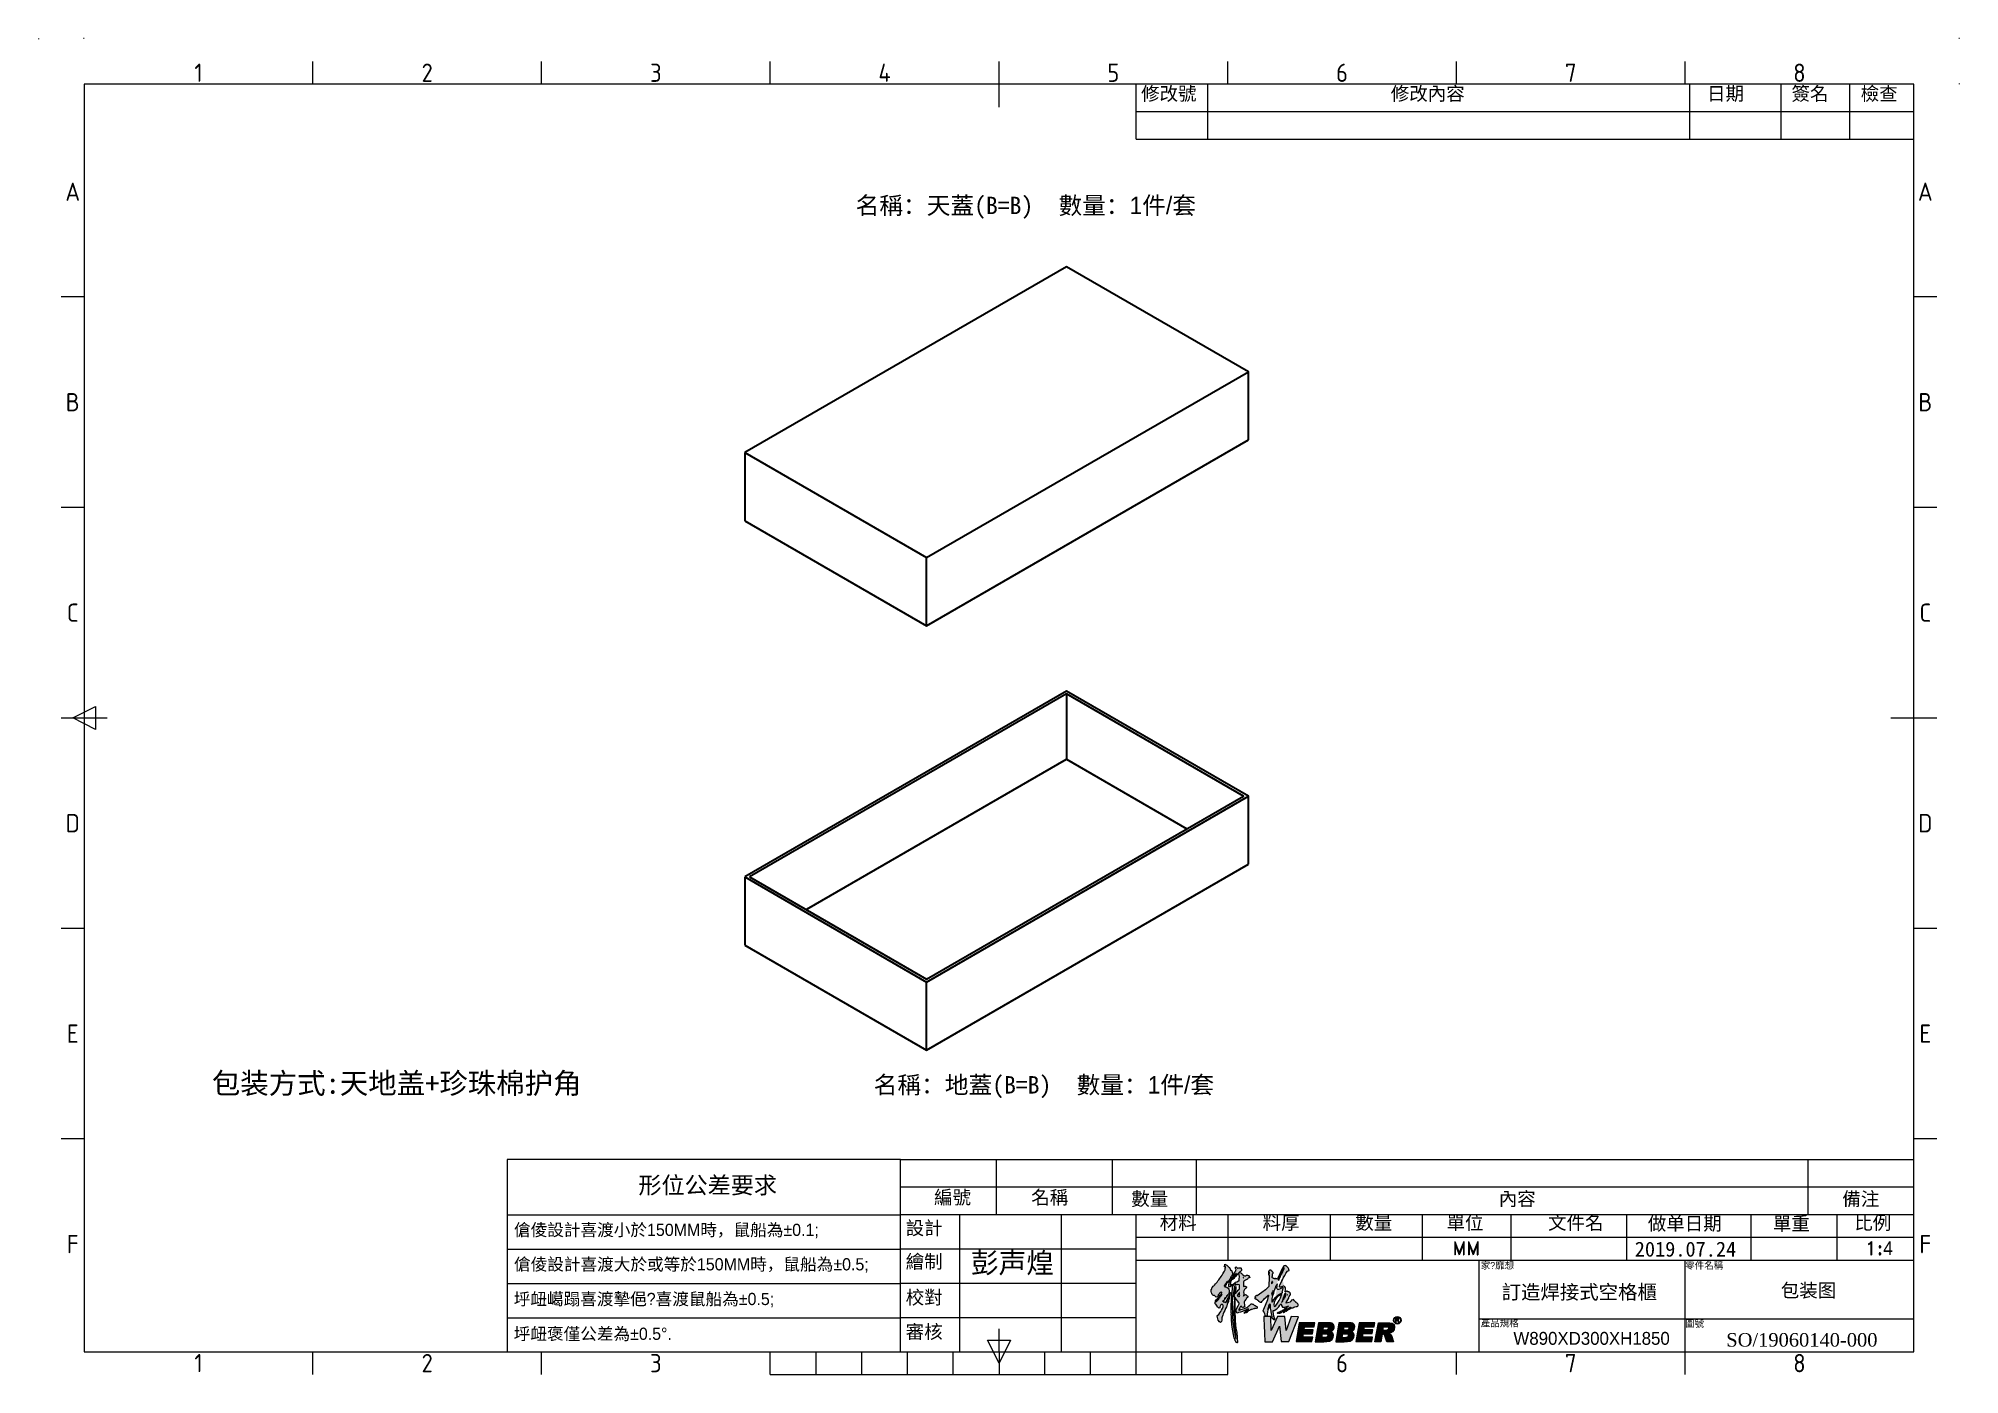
# Paper-space layout 'Layout1' of a CAD drawing. Header units: millimetres. Extents: x 0 to 283, y 0 to 197.
# The model-space entities are those that its viewports show. They can reach past a viewport. Long polylines and large blocks are cut down to what shows.
import ezdxf
from ezdxf.enums import TextEntityAlignment as Align

# ---------------------------------------------------------------- set-up
doc = ezdxf.new("R2010")
doc.units = ezdxf.units.MM
doc.header["$LTSCALE"] = 8
doc.header["$MEASUREMENT"] = 0
doc.linetypes.add('ACAD_ISO07W100', pattern=[3, 0, -3])
doc.layers.add('\\M+2BCD0\\M+2AA60\\M+2BD75', color=7, linetype='Continuous', lineweight=13)
doc.layers.add('\\M+2C3E4\\M+2BD74\\M+2BD75', color=7, linetype='Continuous', lineweight=35)
for name, color, linetype in [('FRAME050', 6, 'Continuous'), ('FRAME070', 5, 'Continuous'), ('FRAME200', 8, 'ACAD_ISO07W100')]:
    doc.layers.add(name, color=color, linetype=linetype)
doc.styles.add('ISOCP', font='isocp.shx')
doc.styles.get("Standard").update_dxf_attribs({"font": 'PMingLiU.ttf'})

psp = doc.layouts.get("Layout1")

# ---------------------------------------------------------------- texts
at = {"attachment_point": 1}
for s, insert, char_height, width in [('{\\fRomanD|b0|i0|c136|p2;修改號}', (162.71, 189.96), 2, 8.8173), ('{\\fRomanD|b0|i0|c136|p2;修改內容}', (199.56, 189.96), 2, 16.5347), ('{\\fRomanD|b0|i0|c136|p2;日期}', (246.23, 189.96), 2, 8.8173), ('{\\fRomanD|b0|i0|c136|p2;簽名}', (258.7, 189.96), 2, 8.8173), ('{\\fRomanD|b0|i0|c136|p2;檢查}', (268.91, 189.96), 2, 8.8173), ('{\\fRomanD|b0|i0|c136|p2;編號}', (132.17, 27.14), 2, 8.8173), ('{\\fRomanD|b0|i0|c136|p2;名稱}', (146.5, 27.14), 2, 8.8173), ('{\\fRomanD|b0|i0|c136|p2;數量}', (161.27, 26.92), 2, 8.8173), ('{\\fRomanD|b0|i0|c136|p2;內容}', (215.5, 26.92), 2, 8.8173), ('{\\fRomanD|b0|i0|c136|p2;備注}', (266.2, 26.92), 2, 8.8173), ('{\\fRomanD|b0|i0|c136|p2;設計}', (127.98, 22.62), 2, 8.8173), ('{\\fRomanD|b0|i0|c136|p2;材料}', (165.46, 23.4), 2, 8.8173), ('{\\fRomanD|b0|i0|c136|p2;料厚}', (180.65, 23.4), 2, 8.8173), ('{\\fRomanD|b0|i0|c136|p2;數量}', (194.33, 23.4), 2, 8.8173), ('{\\fRomanD|b0|i0|c136|p2;單位}', (207.78, 23.4), 2, 8.8173), ('{\\fRomanD|b0|i0|c136|p2;文件名}', (222.77, 23.4), 2, 8.8173), ('做单日期', (237.49, 23.28), 2, 15.1079), ('{\\fRomanD|b0|i0|c136|p2;單重}', (255.94, 23.27), 2, 8.8173), ('{\\fRomanD|b0|i0|c136|p2;比例}', (267.96, 23.4), 2, 8.8173), ('{\\fRomanD|b0|i0|c136|p2;繪制}', (127.98, 17.67), 2, 8.8173), ('{\\fSimSun|b0|i0|c134|p54;彭声煌}', (137.6, 17.97), 3, 18.5507), ('{\\fRomanD|b0|i0|c136|p2;MM}', (208.65, 19.65), 2, 8.8173), ('{\\fSimHei|b1|i0|c134|p2;\\C1;2019.07.24}', (235.57, 19.6), 2.2, 20.8075), ('{\\fRomanD|b0|i0|c136|p2;1:}4', (269.56, 19.65), 2, 8.8173), ('家\uf6c7靡想', (212.84, 16.6), 1, 9.2581), ('{\\fRomanD|b0|i0|c136|p2;零件名稱}', (243.02, 16.6), 1, 9.2581), ('{\\fRomanD|b0|i0|c136|p2;校對}', (127.98, 12.39), 2, 8.8173), ('{\\fSimSun|b0|i0|c134|p54;  訂造焊接式空格櫃}', (213.06, 13.22), 2.1, 29.629), ('{\\fSimSun|b0|i0|c134|p2; 包装图}', (255.75, 13.42), 2, 56.6483), ('{\\fRomanD|b0|i0|c136|p2;審核}', (127.98, 7.32), 2, 8.8173), ('{\\fSimSun|b0|i0|c134|p54;產品規格}', (212.84, 8.07), 1, 9.2581), ('{\\fPMingLiU|b0|i0|c136|p18;W}89{\\fPMingLiU|b0|i0|c136|p18;0XD3}0{\\fPMingLiU|b0|i0|c136|p18;0XH}1850', (217.66, 6.29), 1.9, 33.0667), ('{\\fRomanD|b0|i0|c136|p2;圖號}', (242.99, 8.02), 1, 9.2581), ('{\\f@Batang|b0|i0|c129|p18;^I\\f@Batang|b0|i0|c134|p18;\\H1.333x;SO/19060140\\f@Batang|b0|i0|c0|p18;-0\\f@Batang|b0|i0|c134|p18;00}', (243.07, 6.12), 1.5, 32.6884)]:
    psp.add_mtext(s, dxfattribs=dict(at, insert=insert, char_height=char_height, width=width))
at = {"color": 1, "linetype": 'ByBlock', "lineweight": 15, "ltscale": 0.02, "attachment_point": 1}
for s, insert, char_height, width in [('{\\fSimSun|b0|i0|c134|p54;形位公差要求}', (88.53, 29.19), 2.5, 34.8072), ('傖倰{\\fSimSun|b0|i0|c134|p54;設計}喜渡{\\fSimSun|b0|i0|c134|p54;小於}150MM{\\fSimSun|b0|i0|c134|p54;時，}鼠船{\\fSimSun|b0|i0|c134|p54;為}%%P0.1;', (70.17, 22.25), 1.8, 51.4948), ('傖倰{\\fSimSun|b0|i0|c134|p54;設計}喜渡{\\fSimSun|b0|i0|c134|p54;大於或等於}150MM{\\fSimSun|b0|i0|c134|p54;時，}鼠船{\\fSimSun|b0|i0|c134|p54;為}%%P0.5;', (70.17, 17.17), 1.8, 56.7449), ('垀衄嶱蹋喜渡摯俋\uf2fe喜渡鼠船{\\fSimSun|b0|i0|c134|p54;為}%%P0.5;', (70.13, 12.05), 1.8, 47.8626), ('垀衄褒僅{\\fSimSun|b0|i0|c134|p54;公差為}%%P0.5%%D.', (70.13, 6.92), 1.8, 34.8072)]:
    psp.add_mtext(s, dxfattribs=dict(at, insert=insert, char_height=char_height, width=width))
at = {"layer": 'FRAME050', "style": 'ISOCP'}
for s, p in [('1', (23.62, 192.04)), ('2', (57.37, 192.04)), ('3', (91.12, 192.04)), ('4', (124.87, 192.04)), ('5', (158.62, 192.04)), ('6', (192.37, 192.04)), ('7', (226.12, 192.04)), ('8', (259.87, 192.04)), ('A', (5.06, 174.49)), ('A', (278.44, 174.49)), ('B', (5.06, 143.44)), ('B', (278.44, 143.44)), ('C', (5.06, 112.39)), ('C', (278.44, 112.39)), ('D', (5.06, 81.34)), ('D', (278.44, 81.34)), ('E', (5.06, 50.29)), ('E', (278.44, 50.29)), ('F', (5.06, 19.24)), ('F', (278.44, 19.24)), ('1', (23.62, 1.69)), ('2', (57.37, 1.69)), ('3', (91.12, 1.69)), ('6', (192.37, 1.69)), ('7', (226.12, 1.69)), ('8', (259.87, 1.69))]:
    psp.add_text(s, height=2.7, dxfattribs=at).set_placement(p, align=Align.MIDDLE)

msp = doc.modelspace()

# ---------------------------------------------------------------- texts
at = {"layer": '\\M+2BCD0\\M+2AA60\\M+2BD75', "attachment_point": 1}
for s, insert, char_height, width in [('{\\fSimSun|b0|i0|c134|p2;名稱：天蓋(B=B)}    {\\fSimSun|b0|i0|c134|p2;數量：}1{\\fSimSun|b0|i0|c134|p2;件}/{\\fSimSun|b0|i0|c134|p2;套}', (-13368.4, -2196.5, -2978.5), 25, 707.211), ('{\\fSimSun|b0|i0|c134|p2;包装方式:天地盖+珍珠棉护角}', (-14294.7, -3456.6, -2978.5), 30, 1097.274), ('{\\fSimSun|b0|i0|c134|p2;名稱：地蓋(B=B)}    {\\fSimSun|b0|i0|c134|p2;數量：}1{\\fSimSun|b0|i0|c134|p2;件}/{\\fSimSun|b0|i0|c134|p2;套}', (-13342.4, -3461.4, -2978.5), 25, 767.597)]:
    msp.add_mtext(s, dxfattribs=dict(at, insert=insert, char_height=char_height, width=width))

# ---------------------------------------------------------------- blocks, each defined once
blk = doc.blocks.new('2005.10.28')
h = blk.add_hatch(color=7)
h.paths.add_polyline_path([(3144, -17962), (3131, -17980), (3116, -17997), (3102, -18080), (3078, -18132), (3075, -18212), (3074, -18218), (2995, -18349), (2975, -18584), (2862, -18810), (2791, -18963), (2719, -19198), (2678, -19361), (2566, -19606), (2444, -19932), (2311, -20177), (2209, -20391), (2137, -20585), (2076, -20820), (1995, -20973), (1995, -21167), (1995, -21360), (1954, -21513), (1801, -21677), (1678, -21585), (1473, -21316), (1412, -21132), (1310, -20765), (1412, -20602), (1565, -20489), (1718, -20265), (1861, -20051), (1973, -19847), (2086, -19592), (2178, -19367), (2178, -19174), (2157, -19061), (2096, -19021), (2014, -19021), (1922, -19031), (1841, -19061), (1800, -19174), (1718, -19347), (1718, -19500), (1565, -19582), (1524, -19500), (1381, -19418), (1310, -19265), (1238, -19124), (1130, -18997), (1104, -19003), (1040, -18939), (1008, -18748), (1053, -18601), (1079, -18499), (1213, -18308), (1270, -18218), (1398, -18071), (1538, -17950), (1730, -17714), (1806, -17606), (1864, -17536), (1908, -17457), (1959, -17385), (2021, -17272), (1990, -17200), (1846, -17231), (1774, -17272), (1650, -17375), (1599, -17478), (1527, -17540), (1485, -17612), (1455, -17715), (1424, -17828), (1382, -17890), (1187, -17921), (1115, -17900), (1074, -17838), (1001, -17787), (929, -17694), (857, -17674), (775, -17684), (651, -17643), (579, -17550), (528, -17385), (487, -17293), (446, -17097), (425, -16943), (425, -16830), (487, -16809), (518, -16675), (548, -16573), (631, -16480), (703, -16336), (806, -16254), (909, -16161), (1063, -15965), (1197, -15821), (1290, -15739), (1434, -15544), (1557, -15400), (1671, -15225), (1805, -15060), (1908, -14906), (2041, -14710), (2175, -14515), (2299, -14278), (2381, -14093), (2474, -13887), (2515, -13712), (2525, -13547), (2525, -13465), (2494, -13424), (2453, -13403), (2422, -13455), (2391, -13475), (2350, -13444), (2391, -13372), (2422, -13239), (2454, -13090), (2547, -13109), (2731, -13211), (2863, -13303), (3078, -13558), (3210, -13762), (3302, -13894), (3466, -14037), (3547, -14241), (3639, -14486), (3639, -14508), (3476, -14722), (3415, -14865), (3353, -14957), (3272, -15089), (3190, -15283), (3068, -15436), (2925, -15691), (2710, -15946), (2588, -16204), (2414, -16387), (2434, -16418), (2608, -16418), (2761, -16459), (2924, -16601), (3016, -16754), (3077, -16928), (3077, -17081), (3067, -17254), (2965, -17540), (2862, -17645), (2750, -17809), (2669, -17931), (2567, -18084), (2424, -18227), (2415, -18237), (2347, -18322), (2337, -18370), (2304, -18394), (2288, -18417), (2291, -18454), (2255, -18485), (2215, -18540), (2191, -18579), (2179, -18609), (2235, -18614), (2308, -18619), (2387, -18630), (2450, -18678), (2478, -18716), (2516, -18767), (2618, -18645), (2750, -18370), (2944, -18023), (3036, -17829), (3169, -17574), (3199, -17482), (3204, -17474), (3206, -17476), (3211, -17508), (3173, -17603), (3106, -17757), (3067, -17851), (3029, -17930), (3004, -17988), (2967, -18067), (2925, -18152), (2903, -18197), (2881, -18245), (2853, -18311), (2811, -18389), (2782, -18451), (2743, -18546), (2716, -18622), (2716, -18624), (2728, -18628), (2752, -18609), (2771, -18564), (2798, -18521), (2801, -18485), (2809, -18444), (2831, -18406), (2875, -18344), (2891, -18326), (2901, -18288), (2913, -18232), (2943, -18185), (2967, -18093), (2991, -18063), (3015, -17991), (3035, -17957), (3054, -17930), (3064, -17904), (3076, -17903), (3076, -17927), (3061, -17966), (3045, -17987), (3035, -18022), (3020, -18067), (2994, -18103), (2976, -18157), (2971, -18209), (2971, -18225), (2989, -18225), (3007, -18207), (3013, -18174), (3024, -18131), (3042, -18079), (3069, -18033), (3083, -18009), (3105, -17971), (3119, -17943), (3129, -17919), (3140, -17919), (3144, -17939), (3144, -17958)])
h.paths.add_polyline_path([(2761, -15674), (2709, -15733), (2672, -15751), (2669, -15810), (2627, -15847), (2595, -15904), (2565, -15953), (2518, -16013), (2486, -16055), (2439, -16119), (2395, -16166), (2348, -16277), (2365, -16297), (2397, -16253), (2414, -16216), (2471, -16176), (2518, -16112), (2575, -16047), (2630, -15993), (2650, -15948), (2679, -15889), (2739, -15810), (2758, -15760), (2783, -15751), (2830, -15689), (2830, -15627), (2813, -15624), (2798, -15624)], flags=16)
h.paths.add_polyline_path([(2022, -17552), (2008, -17516), (1938, -17611), (1844, -17702), (1771, -17807), (1704, -17908), (1631, -17926), (1592, -17992), (1575, -18086), (1529, -18072), (1575, -18027), (1571, -18013), (1526, -18038), (1501, -18083), (1473, -18128), (1414, -18177), (1379, -18219), (1351, -18296), (1386, -18261), (1435, -18209), (1463, -18195), (1466, -18223), (1435, -18247), (1414, -18279), (1372, -18303), (1362, -18345), (1348, -18352), (1344, -18397), (1306, -18436), (1274, -18453), (1271, -18495), (1225, -18520), (1197, -18537), (1194, -18576), (1183, -18604), (1215, -18590), (1267, -18541), (1316, -18481), (1393, -18404), (1431, -18352), (1487, -18282), (1547, -18226), (1571, -18174), (1627, -18086), (1704, -17999), (1746, -17971), (1729, -17908), (1778, -17894), (1858, -17803), (1896, -17747), (1935, -17692), (1963, -17643), (2005, -17580)], flags=16)
h.paths.add_polyline_path([(1146, -18488), (1145, -18516), (1155, -18539), (1174, -18531), (1193, -18524), (1194, -18504), (1193, -18486), (1198, -18467), (1189, -18462), (1166, -18473)], flags=16)
h.paths.add_polyline_path([(2445, -18098), (2442, -18115), (2460, -18109), (2470, -18095), (2480, -18077), (2479, -18064), (2486, -18051), (2485, -18042), (2493, -18035), (2491, -18025), (2479, -18038), (2465, -18052), (2452, -18076)], flags=16)
h.paths.add_polyline_path([(2506, -17976), (2506, -17987), (2511, -17992), (2518, -17990), (2525, -17984), (2530, -17979), (2533, -17976), (2529, -17971), (2527, -17969), (2523, -17966), (2521, -17966), (2511, -17968)], flags=16)
h.paths.add_polyline_path([(2651, -17798), (2651, -17808), (2659, -17811), (2666, -17807), (2672, -17803), (2675, -17797), (2677, -17790), (2675, -17788), (2670, -17787), (2665, -17786), (2664, -17786), (2655, -17789)], flags=16)
h.paths.add_polyline_path([(2131, -18572), (2147, -18581), (2168, -18552), (2181, -18527), (2188, -18506), (2214, -18487), (2231, -18475), (2247, -18461), (2254, -18447), (2250, -18414), (2227, -18444), (2208, -18472), (2189, -18479), (2166, -18491), (2149, -18528)], flags=16)
h = blk.add_hatch(color=7)
h.paths.add_polyline_path([(5044, -14547), (5120, -14641), (5233, -14735), (5337, -14820), (5488, -14773), (5657, -14698), (5799, -14698), (5931, -14726), (6068, -14980), (6085, -14986), (6150, -15003), (6144, -15051), (6085, -15021), (6062, -15074), (5997, -15074), (5897, -15133), (5855, -15204), (5790, -15269), (5608, -15375), (5472, -15451), (5342, -15510), (5271, -15587), (5212, -15675), (5206, -15964), (5212, -16320), (5265, -16356), (5372, -16320), (5442, -16344), (5531, -16356), (5637, -16409), (5637, -16491), (5596, -16591), (5519, -16650), (5437, -16715), (5366, -16833), (5260, -17028), (5218, -17187), (5236, -17311), (5230, -17517), (5201, -17747), (5218, -17782), (5248, -17717), (5348, -17647), (5431, -17576), (5519, -17570), (5590, -17588), (5696, -17705), (5844, -17806), (5849, -17938), (5731, -18056), (5613, -18156), (5590, -18233), (5501, -18339), (5401, -18498), (5342, -18534), (5312, -18634), (5312, -18834), (5336, -19011), (5354, -19170), (5360, -19265), (5401, -19341), (5330, -19406), (5218, -19424), (5141, -19483), (5088, -19453), (4970, -19441), (4929, -19341), (4852, -19253), (4770, -19300), (4675, -19524), (4522, -19754), (4493, -19842), (4628, -19836), (4829, -19783), (5324, -19595), (5672, -19447), (5855, -19347), (5973, -19235), (6026, -19241), (6109, -19158), (6180, -19064), (6351, -18923), (6433, -18934), (6504, -18952), (6604, -18952), (6675, -19023), (6793, -19141), (6940, -19188), (7082, -19247), (7153, -19335), (7194, -19365), (7241, -19553), (7094, -19606), (6805, -19636), (6799, -19671), (6681, -19648), (6451, -19748), (6356, -19748), (6298, -19789), (6197, -19830), (6091, -19889), (5926, -19954), (5944, -19919), (5991, -19889), (5926, -19866), (5896, -19848), (5926, -19777), (5873, -19825), (5773, -19907), (5690, -19996), (5590, -20060), (5466, -20184), (5342, -20302), (5242, -20296), (5383, -20184), (5566, -19996), (5743, -19848), (5867, -19748), (5949, -19713), (5944, -19665), (5784, -19713), (5513, -19836), (5230, -19972), (5053, -20043), (4740, -20131), (4487, -20225), (4404, -20320), (4274, -20237), (4162, -20090), (4097, -19948), (4186, -19677), (4422, -19216), (4569, -18939), (4587, -18850), (4522, -18762), (4345, -18544), (4121, -18255), (3961, -18007), (3950, -18019), (3920, -18617), (3920, -19265), (3926, -20353), (3967, -20895), (3991, -21396), (4044, -22048), (4091, -22496), (4150, -22897), (4203, -23091), (4233, -23463), (4251, -23604), (4280, -23964), (4280, -24205), (4292, -24388), (4315, -24553), (4315, -24653), (4280, -24683), (4209, -24677), (4203, -24630), (4150, -24612), (4085, -24588), (4056, -24512), (4026, -24418), (3967, -24388), (3985, -24311), (3950, -24288), (3838, -23928), (3732, -23445), (3614, -22885), (3537, -22390), (3493, -21997), (3474, -21958), (3486, -21849), (3465, -21808), (3460, -21646), (3447, -21621), (3447, -21526), (3463, -21515), (3458, -21480), (3437, -21427), (3435, -21230), (3419, -20810), (3394, -20451), (3405, -20296), (3389, -20239), (3384, -20068), (3389, -19782), (3391, -19373), (3400, -19001), (3421, -18603), (3440, -18174), (3465, -17825), (3483, -17516), (3511, -17238), (3530, -17051), (3557, -16813), (3578, -16684), (3596, -16506), (3626, -16339), (3673, -16222), (3716, -16150), (3716, -16132), (3723, -16113), (3723, -16095), (3703, -16083), (3670, -16090), (3647, -16099), (3599, -16146), (3559, -16187), (3495, -16240), (3451, -16286), (3382, -16328), (3324, -16362), (3273, -16390), (3223, -16422), (3153, -16432), (3093, -16418), (3038, -16385), (3013, -16348), (3013, -16275), (3036, -16127), (3082, -15901), (3107, -15807), (3144, -15687), (3179, -15587), (3239, -15462), (3276, -15455), (3290, -15418), (3294, -15358), (3317, -15326), (3375, -15312), (3384, -15264), (3393, -15199), (3442, -15131), (3525, -15009), (3585, -14917), (3662, -14813), (3728, -14705), (3770, -14614), (3839, -14452), (3927, -14321), (3987, -14192), (3987, -14149), (4036, -14105), (4070, -14050), (4089, -13944), (4100, -13840), (4075, -13789), (4024, -13695), (4001, -13628), (4013, -13552), (3996, -13515), (4061, -13499), (4105, -13487), (4132, -13462), (4172, -13528), (4211, -13586), (4258, -13629), (4310, -13652), (4384, -13645), (4490, -13627), (4627, -13611), (4738, -13609), (4830, -13631), (4851, -13684), (4853, -13748), (4894, -13793), (4920, -13809), (4920, -13894), (4927, -13957), (4949, -13953), (4957, -13974), (4927, -14025), (4863, -14070), (4765, -14146), (4681, -14195), (4273, -14585), (4008, -14878), (3939, -14960), (3755, -15175), (3661, -15280), (3601, -15347), (3531, -15347), (3697, -15031), (3818, -14865), (3954, -14684), (4104, -14578), (4150, -14473), (3999, -14533), (3758, -14865), (3577, -15136), (3290, -15683), (3260, -15879), (3215, -16090), (3305, -16196), (3426, -16075), (3682, -16030), (3742, -15955), (3833, -15909), (3923, -15924), (3923, -16045), (3953, -16196), (3893, -16392), (3803, -16738), (3637, -17808), (3531, -18577), (3546, -19496), (3576, -20189), (3577, -20889), (3697, -21929), (3788, -22622), (3849, -23090), (3966, -23638), (4089, -24054), (4089, -23587), (4029, -22969), (3984, -22381), (3938, -21965), (3893, -20955), (3847, -20518), (3847, -19976), (3847, -19463), (3862, -18906), (3914, -18032), (3923, -18013), (3866, -17834), (3838, -17693), (3866, -17570), (3885, -17523), (3895, -17344), (3942, -17090), (3951, -16873), (3999, -16712), (4017, -16543), (4083, -16373), (4083, -16458), (4083, -16712), (4036, -17005), (3989, -17231), (3970, -17448), (4074, -17344), (4187, -17203), (4300, -17080), (4338, -16939), (4508, -16835), (4602, -16750), (4601, -16177), (4563, -16130), (4375, -16092), (4281, -16102), (4130, -16140), (4120, -16083), (4035, -15998), (3969, -15923), (3922, -15838), (4016, -15753), (4233, -15687), (4450, -15555), (4563, -15518), (4582, -15395), (4563, -15272), (4592, -14877), (4582, -14650), (4526, -14575), (4516, -14434), (4573, -14358), (4714, -14302), (4799, -14368), (4941, -14490)])
h.paths.add_polyline_path([(5165, -15040), (5165, -15040), (5158, -15049), (5158, -15066), (5158, -15079), (5162, -15091), (5167, -15101), (5176, -15102), (5188, -15093), (5198, -15086), (5208, -15080), (5210, -15069), (5206, -15056), (5200, -15046), (5190, -15042), (5180, -15039), (5168, -15041), (5167, -15041), (5166, -15042)], flags=16)
h.paths.add_polyline_path([(4541, -17887), (4596, -17864), (4596, -17777), (4643, -17702), (4628, -17607), (4628, -17484), (4616, -17330), (4616, -17267), (4584, -17271), (4556, -17322), (4469, -17425), (4354, -17568), (4295, -17655), (4275, -17738), (4338, -17754), (4398, -17758), (4449, -17789), (4477, -17841), (4513, -17845)], flags=16)
h = blk.add_hatch(color=7)
h.paths.add_polyline_path([(9737, -15194), (9705, -15192), (9648, -15197), (9564, -15139), (9504, -15096), (9467, -15070), (9443, -15023), (9433, -14964), (9460, -14800), (9476, -14504), (9521, -14433), (9581, -14386), (9578, -14303), (9534, -14245), (9450, -14152), (9419, -14092), (9355, -14063), (9286, -14036), (9289, -14000), (9288, -13993), (9299, -13964), (9277, -13949), (9158, -13945), (9099, -13946), (9060, -13966), (9040, -14010), (8976, -14065), (8907, -14101), (8895, -14222), (8914, -14577), (8971, -14763), (8987, -14938), (8949, -16366), (8430, -16869), (7901, -17271), (7219, -17727), (7181, -17738), (7133, -17719), (7113, -17691), (7084, -17685), (7065, -17697), (7001, -17741), (6970, -17783), (6944, -17827), (6927, -17867), (6896, -17924), (6932, -17933), (6977, -17933), (6975, -17955), (6955, -17973), (6926, -17995), (6905, -18020), (6890, -18029), (6887, -18104), (6896, -18150), (6930, -18172), (6985, -18169), (7029, -18168), (7072, -18192), (7079, -18251), (7145, -18287), (7197, -18282), (7230, -18324), (7270, -18388), (7305, -18407), (7357, -18456), (7390, -18520), (7457, -18534), (7577, -18621), (7615, -18652), (7681, -18657), (7719, -18692), (7768, -18683), (7855, -18704), (7888, -18680), (7910, -18645), (7891, -18600), (7910, -18551), (7973, -18525), (8011, -18489), (7995, -18461), (8132, -18341), (8254, -18202), (8537, -17949), (8613, -17864), (8694, -17826), (8753, -17763), (8825, -17661), (8876, -17640), (8884, -17771), (8791, -18012), (8719, -18347), (8161, -19748), (8075, -19954), (8216, -20159), (8313, -20365), (8367, -20646), (8616, -20711), (8757, -20646), (8735, -20440), (8800, -20083), (8843, -19813), (8991, -19429), (9017, -19308), (9051, -19221), (9070, -19130), (9007, -19200), (8962, -19318), (8957, -19402), (8912, -19494), (8873, -19570), (8849, -19639), (8844, -19683), (8789, -19730), (8834, -19604), (8878, -19444), (8933, -19269), (8952, -19172), (8986, -19067), (9023, -18980), (9062, -18933), (9067, -19025), (9080, -19077), (9079, -19099), (9114, -19043), (9159, -19227), (9125, -19421), (9120, -19599), (9198, -19691), (9286, -20389), (9366, -20791), (9386, -20999), (9487, -21093), (9480, -21147), (9568, -21107), (9628, -21221), (9796, -21301), (9823, -21120), (9688, -20738), (9614, -20416), (9581, -20074), (9561, -19913), (9749, -19886), (10118, -19651), (10393, -19363), (10581, -19122), (10735, -18920), (10822, -19168), (10943, -19403), (11104, -19437), (11319, -19423), (11587, -19343), (11742, -19256), (11842, -19276), (11475, -19542), (11246, -19685), (11184, -19721), (11293, -19679), (11361, -19646), (11377, -19635), (11377, -19685), (11270, -19742), (11140, -19848), (11020, -19867), (10945, -19937), (10911, -19947), (10885, -19981), (10822, -19997), (10765, -20025), (10721, -20025), (10695, -20046), (10669, -20077), (10588, -20101), (10549, -20119), (10523, -20140), (10510, -20155), (10468, -20168), (10442, -20166), (10406, -20192), (10393, -20212), (10367, -20220), (10336, -20220), (10302, -20223), (10281, -20228), (10263, -20257), (10226, -20257), (10195, -20270), (10172, -20301), (10198, -20337), (10211, -20337), (10276, -20311), (10341, -20277), (10380, -20290), (10422, -20309), (10450, -20283), (10554, -20298), (10609, -20290), (10640, -20251), (10736, -20223), (10825, -20192), (10924, -20114), (10999, -20062), (11075, -20017), (11135, -19968), (11192, -19926), (11265, -19869), (11338, -19802), (11379, -19791), (11418, -19744), (11486, -19731), (11507, -19705), (11556, -19648), (11597, -19645), (11606, -19677), (11655, -19651), (11689, -19640), (11715, -19651), (11879, -19568), (12031, -19450), (12102, -19404), (12115, -19405), (12114, -19459), (12064, -19505), (11969, -19558), (11868, -19652), (11822, -19687), (11760, -19696), (11665, -19791), (11602, -19841), (11539, -19886), (11460, -19912), (11443, -19928), (11481, -19942), (11518, -19928), (11538, -19942), (11523, -19965), (11517, -19986), (11526, -20013), (11544, -20004), (11585, -19970), (11628, -19934), (11743, -19857), (11862, -19776), (11969, -19696), (12035, -19667), (12106, -19648), (12154, -19616), (12210, -19554), (12327, -19532), (12463, -19501), (12612, -19428), (12757, -19393), (12957, -19321), (13121, -19309), (13231, -19260), (13260, -19178), (13289, -19104), (13264, -19010), (13227, -18941), (13170, -18888), (13100, -18808), (13045, -18756), (13004, -18728), (12957, -18716), (12934, -18692), (12921, -18693), (12785, -18539), (12744, -18524), (12721, -18501), (12697, -18459), (12639, -18421), (12631, -18375), (12613, -18363), (12585, -18366), (12588, -18327), (12608, -18312), (12555, -18294), (12355, -18370), (12289, -18406), (12246, -18487), (12218, -18553), (12139, -18598), (12078, -18656), (11479, -18816), (11480, -18744), (11569, -18619), (11644, -18469), (11872, -18074), (11890, -17946), (11961, -17847), (11959, -17822), (11993, -17790), (12058, -17664), (12121, -17618), (12138, -17530), (12138, -17446), (12126, -17429), (12101, -17408), (12082, -17305), (12053, -17267), (12008, -17245), (11966, -17228), (11940, -17226), (11911, -17197), (11899, -17168), (11829, -17151), (11804, -17157), (11729, -17121), (11701, -17095), (11624, -17071), (11584, -17075), (11547, -17078), (11509, -17098), (11469, -17111), (11460, -17128), (11451, -17140), (11438, -17162), (11426, -17154), (11386, -17149), (11326, -17152), (11364, -17069), (11405, -16870), (11401, -16704), (11381, -16542), (11306, -16424), (11231, -16369), (11172, -16317), (11073, -16306), (10971, -16345), (10824, -16397), (10664, -16452), (10573, -16468), (10548, -16472), (10522, -16474), (10505, -16441), (10507, -16421), (10524, -16295), (10560, -16153), (10849, -15536), (10985, -15308), (11068, -15129), (11089, -15052), (11302, -14726), (11507, -14375), (11699, -14129), (11793, -14071), (11893, -14028), (11919, -13988), (11894, -13884), (11883, -13829), (11857, -13695), (11799, -13627), (11763, -13573), (11684, -13525), (11627, -13459), (11593, -13428), (11568, -13389), (11523, -13367), (11495, -13355), (11470, -13278), (11360, -13305), (11276, -13309), (11200, -13297), (11158, -13288), (11140, -13303), (11123, -13379), (11089, -13422), (11048, -13473), (11010, -13568), (10910, -13747), (10919, -13762), (10942, -13752), (10968, -13730), (10985, -13720), (11007, -13745), (10980, -13769), (10966, -13786), (10967, -13806), (10992, -13803), (11004, -13800), (11002, -13822), (10978, -13840), (10962, -13853), (10945, -13855), (10940, -13835), (10951, -13807), (10933, -13800), (10913, -13804), (10897, -13808), (10888, -13813), (10870, -13836), (10762, -14043), (10665, -14255), (10585, -14496), (10526, -14593), (10274, -15142), (10212, -15264), (10107, -15256), (10002, -15248), (9950, -15244), (9912, -15195), (9893, -15191), (9887, -15197), (9885, -15240), (9823, -15236), (9789, -15231)])
h.paths.add_polyline_path([(10884, -14047), (10859, -14097), (10836, -14149), (10804, -14210), (10787, -14206), (10788, -14157), (10842, -14076), (10889, -13994)], flags=16)
h.paths.add_polyline_path([(9000, -14261), (8994, -14263), (8983, -14299), (8968, -14334), (8962, -14368), (8966, -14390), (8976, -14418), (8988, -14430), (9017, -14430), (9015, -14422), (9015, -14342), (9005, -14335), (9012, -14320), (9015, -14303), (9014, -14285), (9009, -14279), (9006, -14271), (9003, -14265)], flags=16)
h.paths.add_polyline_path([(9512, -15706), (9527, -15726), (9519, -15750), (9464, -15815), (9382, -15907), (9321, -15962), (9321, -15852), (9334, -15815), (9349, -15798), (9361, -15745), (9365, -15686), (9383, -15643), (9420, -15637), (9464, -15655), (9489, -15677)], flags=16)
h.paths.add_polyline_path([(10215, -15988), (10192, -16006), (10146, -16029), (10020, -16224), (9964, -16333), (9916, -16371), (9901, -16473), (9813, -16698), (9746, -17003), (9675, -17077), (9608, -17389), (9474, -17726), (9388, -18163), (9388, -18420), (9410, -18482), (9405, -18565), (9398, -18634), (9412, -18689), (9447, -18696), (9470, -18634), (9518, -18563), (9562, -18517), (9580, -18445), (9679, -18265), (9953, -17926), (10252, -17642), (10524, -17476), (10830, -17347), (10937, -17296), (10937, -17203), (10926, -17093), (11011, -16918), (11011, -16826), (11066, -16671), (11068, -16456), (10984, -16525), (10808, -16630), (10515, -16769), (10369, -16808), (10316, -16792), (10257, -16788), (10161, -16703), (10136, -16603), (10136, -16498), (10152, -16354), (10170, -16269), (10188, -16140)], flags=16)
h.paths.add_polyline_path([(9476, -17407), (9430, -17539), (9382, -17633), (9401, -17569), (9456, -17404), (9505, -17212), (9548, -17032), (9562, -16980), (9558, -17054), (9528, -17201), (9506, -17287)], flags=16)
h.paths.add_polyline_path([(9438, -17299), (9429, -17335), (9389, -17403), (9357, -17462), (9360, -17330), (9380, -17293), (9408, -17214), (9454, -17145), (9457, -17228)], flags=16)
h.paths.add_polyline_path([(9654, -19088), (9723, -19264), (9782, -19327), (9973, -19171), (10242, -18828), (10458, -18437), (10649, -18060), (10756, -17742), (10838, -17539), (10693, -17575), (10526, -17683), (10232, -17854), (9997, -18094), (9850, -18319), (9728, -18711)], flags=16)
edge = h.paths.add_edge_path(flags=16)
edge.add_line((10772, -14259), (10762, -14310))
edge.add_line((10762, -14310), (10779, -14320))
edge.add_line((10779, -14320), (10783, -14295))
edge.add_line((10783, -14295), (10799, -14261))
edge.add_line((10799, -14261), (10824, -14240))
edge.add_line((10824, -14240), (10843, -14232))
edge.add_line((10843, -14232), (10843, -14216))
edge.add_line((10843, -14216), (10938, -14016))
edge.add_line((10938, -14016), (10980, -13985))
edge.add_line((10980, -13985), (11046, -13810))
edge.add_line((11046, -13810), (11111, -13698))
edge.add_line((11111, -13698), (11170, -13604))
edge.add_line((11170, -13604), (11193, -13600))
edge.add_line((11193, -13600), (11207, -13632))
edge.add_line((11207, -13632), (11191, -13705))
edge.add_line((11191, -13705), (11183, -13775))
edge.add_line((11183, -13775), (11083, -13975))
edge.add_line((11083, -13975), (10996, -14164))
edge.add_line((10996, -14164), (11010, -14186))
edge.add_line((11010, -14186), (11007, -14210))
edge.add_line((11007, -14210), (10974, -14237))
edge.add_line((10974, -14237), (10934, -14310))
edge.add_line((10934, -14310), (10891, -14377))
edge.add_line((10891, -14377), (10838, -14509))
edge.add_line((10838, -14509), (10770, -14581))
edge.add_line((10770, -14581), (10760, -14651))
edge.add_line((10760, -14651), (10666, -14841))
edge.add_line((10666, -14841), (10655, -14912))
edge.add_line((10655, -14912), (10605, -14980))
edge.add_line((10605, -14980), (10602, -15047))
edge.add_line((10602, -15047), (10567, -15078))
edge.add_line((10567, -15078), (10527, -15195))
edge.add_line((10527, -15195), (10480, -15309))
edge.add_line((10480, -15309), (10440, -15403))
edge.add_line((10440, -15403), (10433, -15454))
edge.add_line((10433, -15454), (10387, -15457))
edge.add_line((10387, -15457), (10363, -15408))
edge.add_line((10363, -15408), (10367, -15392))
edge.add_line((10367, -15392), (10420, -15254))
edge.add_line((10420, -15254), (10510, -15007))
edge.add_line((10510, -15007), (10651, -14682))
edge.add_line((10651, -14682), (10707, -14535))
edge.add_line((10707, -14535), (10708, -14506))
edge.add_line((10708, -14506), (10701, -14497))
edge.add_line((10701, -14497), (10689, -14495))
edge.add_line((10689, -14495), (10664, -14543))
edge.add_line((10664, -14543), (10630, -14616))
edge.add_line((10630, -14616), (10592, -14695))
edge.add_line((10592, -14695), (10556, -14782))
edge.add_line((10556, -14782), (10527, -14841))
edge.add_line((10527, -14841), (10504, -14896))
edge.add_line((10504, -14896), (10499, -14922))
edge.add_line((10499, -14922), (10488, -14945))
edge.add_line((10488, -14945), (10471, -14943))
edge.add_line((10471, -14943), (10475, -14898))
edge.add_line((10475, -14898), (10488, -14849))
edge.add_line((10488, -14849), (10523, -14763))
edge.add_line((10523, -14763), (10549, -14690))
edge.add_line((10549, -14690), (10554, -14669))
edge.add_line((10554, -14669), (10554, -14625))
edge.add_line((10554, -14625), (10563, -14593))
edge.add_line((10563, -14593), (10589, -14560))
edge.add_line((10589, -14560), (10615, -14523))
edge.add_line((10615, -14523), (10629, -14492))
edge.add_line((10629, -14492), (10651, -14485))
edge.add_line((10651, -14485), (10670, -14487))
edge.add_line((10670, -14487), (10707, -14370))
edge.add_line((10707, -14370), (10739, -14300))
edge.add_line((10739, -14300), (10754, -14250))
edge.add_line((10020, -16224), (10146, -16029))
edge.add_line((10215, -15988), (10188, -16140))
edge.add_line((10188, -16140), (10170, -16269))
edge.add_line((10152, -16354), (10136, -16498))
edge.add_line((9850, -18319), (9997, -18094))
edge.add_line((11371, -17358), (11331, -17371))
edge.add_line((11331, -17371), (11307, -17395))
edge.add_line((11307, -17395), (11278, -17426))
edge.add_line((11278, -17426), (11224, -17677))
edge.add_line((11224, -17677), (11070, -18108))
edge.add_line((11070, -18108), (10964, -18410))
edge.add_line((10964, -18410), (10832, -18705))
edge.add_line((10832, -18705), (10992, -18554))
edge.add_line((10992, -18554), (11074, -18358))
edge.add_line((11074, -18358), (11184, -18210))
edge.add_line((11184, -18210), (11259, -18094))
edge.add_line((11259, -18094), (11374, -17827))
edge.add_line((11374, -17827), (11449, -17636))
edge.add_line((11449, -17636), (11471, -17488))
edge.add_line((11471, -17488), (11457, -17391))
edge.add_line((11457, -17391), (11375, -17356))
for points in [[(3218, -17722), (3229, -17671), (3229, -17668), (3199, -17685), (3179, -17726), (3162, -17764), (3162, -17800), (3185, -17784), (3215, -17752)], [(3337, -17290), (3337, -17264), (3331, -17250), (3314, -17248), (3304, -17263), (3290, -17293), (3282, -17328), (3257, -17373), (3244, -17398), (3250, -17404), (3285, -17399), (3298, -17358), (3324, -17330), (3333, -17310)], [(11416, -19994), (11408, -19942), (11379, -19924), (11470, -19843), (11559, -19770), (11650, -19705), (11689, -19664), (11715, -19651), (11702, -19646), (11681, -19666), (11626, -19698), (11468, -19812), (11332, -19926), (11275, -19986), (11140, -20067), (11069, -20186), (11127, -20197), (11241, -20137), (11358, -20054)], [(5710, -20045), (5621, -20135), (5544, -20231), (5646, -20212), (5730, -20173), (5838, -20103), (5851, -20039), (5902, -20001), (5899, -20001), (5793, -20033)], [(13340, -20826), (12242, -20802), (11514, -22836), (11280, -20802), (10207, -20802), (9294, -22836), (9257, -20815), (8991, -20815), (8179, -20815), (8190, -21155), (8236, -22120), (8290, -23268), (8341, -24511), (9472, -24508), (10513, -22212), (10758, -24507), (11867, -24507)], [(15645, -22327), (15741, -21750), (13433, -21750), (12953, -24494), (15296, -24505), (15416, -23863), (13934, -23863), (14032, -23329), (15372, -23329), (15470, -22763), (14130, -22763), (14217, -22316)], [(23044, -22295), (24471, -22306), (24567, -21729), (22259, -21729), (21780, -24473), (24122, -24484), (24242, -23842), (22760, -23842), (22858, -23308), (24199, -23308), (24297, -22742), (22956, -22742)]]:
    blk.add_hatch(color=7).paths.add_polyline_path(points)
h = blk.add_hatch(color=7)
h.paths.add_polyline_path([(17026, -22306), (17528, -22312), (17602, -22322), (17708, -22397), (17724, -22556), (17645, -22716), (17506, -22806), (17363, -22822), (16937, -22811)], flags=16)
h.paths.add_polyline_path([(17554, -23396), (17629, -23508), (17623, -23662), (17533, -23811), (17368, -23891), (17240, -23907), (16740, -23912), (16839, -23359), (17384, -23359)], flags=16)
h.paths.add_polyline_path([(15772, -24516), (17039, -24516), (17519, -24494), (17911, -24418), (18260, -24178), (18434, -23906), (18500, -23536), (18401, -23253), (18282, -23133), (18031, -23046), (18227, -22937), (18478, -22708), (18565, -22501), (18598, -22262), (18500, -21979), (18282, -21783), (18053, -21739), (17464, -21739), (16255, -21739)])
h = blk.add_hatch(color=7)
h.paths.add_polyline_path([(20062, -22314), (20564, -22320), (20639, -22330), (20745, -22405), (20761, -22564), (20681, -22724), (20543, -22814), (20399, -22830), (19974, -22819)], flags=16)
h.paths.add_polyline_path([(20591, -23404), (20665, -23516), (20660, -23670), (20570, -23819), (20405, -23899), (20277, -23915), (19777, -23920), (19876, -23367), (20421, -23367)], flags=16)
h.paths.add_polyline_path([(18808, -24524), (20076, -24524), (20555, -24502), (20948, -24426), (21296, -24186), (21471, -23914), (21536, -23544), (21438, -23261), (21318, -23141), (21068, -23054), (21264, -22945), (21514, -22716), (21602, -22509), (21634, -22270), (21536, -21987), (21318, -21791), (21089, -21747), (20501, -21747), (19291, -21747)])
h = blk.add_hatch(color=7)
h.paths.add_polyline_path([(25099, -21749), (26803, -21740), (27159, -21793), (27417, -21989), (27506, -22309), (27426, -22745), (27203, -23038), (26954, -23225), (26661, -23296), (26806, -23348), (26971, -23486), (27087, -23723), (27357, -24517), (26370, -24517), (26045, -23635), (26006, -23530), (25918, -23437), (25841, -23392), (25670, -23392), (25471, -24522), (24605, -24511)])
h.paths.add_polyline_path([(25867, -22301), (26396, -22309), (26495, -22331), (26586, -22404), (26599, -22580), (26538, -22727), (26409, -22826), (26203, -22869), (25768, -22864)], flags=16)
h = blk.add_hatch(color=7)
edge = h.paths.add_edge_path()
edge.add_arc((27898, -21352), 551, 0, 360)
edge = h.paths.add_edge_path(flags=16)
edge.add_arc((27898, -21352), 488, 0, 360)
h = blk.add_hatch(color=7)
h.paths.add_polyline_path([(27624, -21021), (27621, -21682), (27718, -21682), (27718, -21391), (27845, -21391), (27870, -21391), (27910, -21424), (27964, -21487), (28092, -21682), (28201, -21677), (28150, -21605), (28096, -21518), (28035, -21433), (27993, -21395), (27975, -21388), (28042, -21364), (28107, -21319), (28136, -21248), (28134, -21158), (28107, -21089), (28049, -21037), (27973, -21021)])
h.paths.add_polyline_path([(28051, -21174), (28047, -21236), (28020, -21286), (27971, -21308), (27928, -21317), (27711, -21317), (27709, -21102), (27971, -21098), (28024, -21133)], flags=16)
at = {"color": 7, "lineweight": 0}
for p, q in [((8962, -14368), (8968, -14334)), ((8966, -14390), (8962, -14368)), ((8968, -14334), (8983, -14299)), ((10020, -16224), (10146, -16029)), ((10152, -16354), (10136, -16498)), ((10136, -16603), (10161, -16703)), ((10146, -16029), (10192, -16006)), ((10170, -16269), (10152, -16354)), ((10161, -16703), (10257, -16788)), ((10188, -16140), (10170, -16269)), ((10215, -15988), (10188, -16140)), ((10192, -16006), (10215, -15988)), ((10257, -16788), (10316, -16792)), ((10316, -16792), (10369, -16808)), ((10369, -16808), (10515, -16769)), ((10515, -16769), (10808, -16630)), ((10808, -16630), (10984, -16525)), ((11011, -16918), (10926, -17093)), ((10984, -16525), (11068, -16456)), ((11066, -16671), (11011, -16826)), ((11011, -16826), (11011, -16918)), ((11068, -16456), (11066, -16671)), ((9388, -18163), (9474, -17726)), ((9388, -18420), (9388, -18163)), ((9410, -18482), (9388, -18420)), ((9398, -18634), (9405, -18565)), ((9412, -18689), (9398, -18634)), ((9405, -18565), (9410, -18482)), ((9447, -18696), (9412, -18689)), ((9470, -18634), (9447, -18696)), ((9518, -18563), (9470, -18634)), ((9474, -17726), (9608, -17389)), ((9562, -18517), (9518, -18563)), ((9580, -18445), (9562, -18517)), ((9679, -18265), (9580, -18445)), ((9654, -19088), (9728, -18711)), ((9723, -19264), (9654, -19088)), ((9953, -17926), (9679, -18265)), ((9782, -19327), (9723, -19264)), ((9728, -18711), (9850, -18319)), ((9973, -19171), (9782, -19327)), ((9850, -18319), (9997, -18094)), ((10242, -18828), (9973, -19171)), ((10926, -17093), (10937, -17203)), ((10964, -18410), (11070, -18108)), ((11074, -18358), (10992, -18554)), ((11224, -17677), (11278, -17426)), ((11374, -17827), (11259, -18094)), ((11278, -17426), (11307, -17395)), ((11307, -17395), (11331, -17371)), ((11331, -17371), (11376, -17356)), ((11449, -17636), (11374, -17827)), ((11376, -17356), (11457, -17391)), ((11471, -17488), (11449, -17636)), ((11457, -17391), (11471, -17488))]:
    blk.add_line(p, q, dxfattribs=at)
at = {"color": 7}
for p, q in [((15645, -22338), (15743, -21750)), ((24471, -22317), (24569, -21729))]:
    blk.add_line(p, q, dxfattribs=at)
for points in [[(3144, -17962), (3131, -17980), (3116, -17997), (3102, -18080), (3078, -18132), (3075, -18212), (3074, -18218), (2995, -18349), (2975, -18584), (2862, -18810), (2791, -18963), (2719, -19198), (2678, -19361), (2566, -19606), (2444, -19932), (2311, -20177), (2209, -20391), (2137, -20585), (2076, -20820), (1995, -20973), (1995, -21167), (1995, -21360), (1954, -21513), (1801, -21677), (1678, -21585), (1473, -21316), (1412, -21132), (1310, -20765), (1412, -20602), (1565, -20489), (1718, -20265), (1861, -20051), (1973, -19847), (2086, -19592), (2178, -19367), (2178, -19174), (2157, -19061), (2096, -19021), (2014, -19021), (1922, -19031), (1841, -19061), (1800, -19174), (1718, -19347), (1718, -19500), (1565, -19582), (1524, -19500), (1381, -19418), (1310, -19265), (1238, -19124), (1130, -18997), (1104, -19003), (1040, -18939), (1008, -18748), (1053, -18601), (1079, -18499), (1213, -18308), (1270, -18218), (1398, -18071), (1538, -17950), (1730, -17714), (1806, -17606), (1864, -17536), (1908, -17457), (1959, -17385), (2021, -17272), (1990, -17200), (1846, -17231), (1774, -17272), (1650, -17375), (1599, -17478), (1527, -17540), (1485, -17612), (1455, -17715), (1424, -17828), (1382, -17890), (1187, -17921), (1115, -17900), (1074, -17838), (1001, -17787), (929, -17694), (857, -17674), (775, -17684), (651, -17643), (579, -17550), (528, -17385), (487, -17293), (446, -17097), (425, -16943), (425, -16830), (487, -16809), (518, -16675), (548, -16573), (631, -16480), (703, -16336), (806, -16254), (909, -16161), (1063, -15965), (1197, -15821), (1290, -15739), (1434, -15544), (1557, -15400), (1671, -15225), (1805, -15060), (1908, -14906), (2041, -14710), (2175, -14515), (2299, -14278), (2381, -14093), (2474, -13887), (2515, -13712), (2525, -13547), (2525, -13465), (2494, -13424), (2453, -13403), (2422, -13455), (2391, -13475), (2350, -13444), (2391, -13372), (2422, -13239), (2454, -13090), (2547, -13109), (2731, -13211), (2863, -13303), (3078, -13558), (3210, -13762), (3302, -13894), (3466, -14037), (3547, -14241), (3639, -14486), (3639, -14508), (3476, -14722), (3415, -14865), (3353, -14957), (3272, -15089), (3190, -15283), (3068, -15436), (2925, -15691), (2710, -15946), (2588, -16204), (2414, -16387), (2434, -16418), (2608, -16418), (2761, -16459), (2924, -16601), (3016, -16754), (3077, -16928), (3077, -17081), (3067, -17254), (2965, -17540), (2862, -17645), (2750, -17809), (2669, -17931), (2567, -18084), (2424, -18227), (2415, -18237), (2347, -18322), (2337, -18370), (2304, -18394), (2288, -18417), (2291, -18454), (2255, -18485), (2215, -18540), (2191, -18579), (2179, -18609), (2235, -18614), (2308, -18619), (2387, -18630), (2450, -18678), (2478, -18716), (2516, -18767), (2618, -18645), (2750, -18370), (2944, -18023), (3036, -17829), (3169, -17574), (3199, -17482), (3204, -17474), (3206, -17476), (3211, -17508), (3173, -17603), (3106, -17757), (3067, -17851), (3029, -17930), (3004, -17988), (2967, -18067), (2925, -18152), (2903, -18197), (2881, -18245), (2853, -18311), (2811, -18389), (2782, -18451), (2743, -18546), (2716, -18622), (2716, -18624), (2728, -18628), (2752, -18609), (2771, -18564), (2798, -18521), (2801, -18485), (2809, -18444), (2831, -18406), (2875, -18344), (2891, -18326), (2901, -18288), (2913, -18232), (2943, -18185), (2967, -18093), (2991, -18063), (3015, -17991), (3035, -17957), (3054, -17930), (3064, -17904), (3076, -17903), (3076, -17927), (3061, -17966), (3045, -17987), (3035, -18022), (3020, -18067), (2994, -18103), (2976, -18157), (2971, -18209), (2971, -18225), (2989, -18225), (3007, -18207), (3013, -18174), (3024, -18131), (3042, -18079), (3069, -18033), (3083, -18009), (3105, -17971), (3119, -17943), (3129, -17919), (3140, -17919), (3144, -17939), (3144, -17958), (3144, -17962)], [(5044, -14547), (5120, -14641), (5233, -14735), (5337, -14820), (5488, -14773), (5657, -14698), (5799, -14698), (5931, -14726), (6068, -14980), (6085, -14986), (6150, -15003), (6144, -15051), (6085, -15021), (6062, -15074), (5997, -15074), (5897, -15133), (5855, -15204), (5790, -15269), (5608, -15375), (5472, -15451), (5342, -15510), (5271, -15587), (5212, -15675), (5206, -15964), (5212, -16320), (5265, -16356), (5372, -16320), (5442, -16344), (5531, -16356), (5637, -16409), (5637, -16491), (5596, -16591), (5519, -16650), (5437, -16715), (5366, -16833), (5260, -17028), (5218, -17187), (5236, -17311), (5230, -17517), (5201, -17747), (5218, -17782), (5248, -17717), (5348, -17647), (5431, -17576), (5519, -17570), (5590, -17588), (5696, -17705), (5844, -17806), (5849, -17938), (5731, -18056), (5613, -18156), (5590, -18233), (5501, -18339), (5401, -18498), (5342, -18534), (5312, -18634), (5312, -18834), (5336, -19011), (5354, -19170), (5360, -19265), (5401, -19341), (5330, -19406), (5218, -19424), (5141, -19483), (5088, -19453), (4970, -19441), (4929, -19341), (4852, -19253), (4770, -19300), (4675, -19524), (4522, -19754), (4493, -19842), (4628, -19836), (4829, -19783), (5324, -19595), (5672, -19447), (5855, -19347), (5973, -19235), (6026, -19241), (6109, -19158), (6180, -19064), (6351, -18923), (6433, -18934), (6504, -18952), (6604, -18952), (6675, -19023), (6793, -19141), (6940, -19188), (7082, -19247), (7153, -19335), (7194, -19365), (7241, -19553), (7094, -19606), (6805, -19636), (6799, -19671), (6681, -19648), (6451, -19748), (6356, -19748), (6298, -19789), (6197, -19830), (6091, -19889), (5926, -19954), (5944, -19919), (5991, -19889), (5926, -19866), (5896, -19848), (5926, -19777), (5873, -19825), (5773, -19907), (5690, -19996), (5590, -20060), (5466, -20184), (5342, -20302), (5242, -20296), (5383, -20184), (5566, -19996), (5743, -19848), (5867, -19748), (5949, -19713), (5944, -19665), (5784, -19713), (5513, -19836), (5230, -19972), (5053, -20043), (4740, -20131), (4487, -20225), (4404, -20320), (4274, -20237), (4162, -20090), (4097, -19948), (4186, -19677), (4422, -19216), (4569, -18939), (4587, -18850), (4522, -18762), (4345, -18544), (4121, -18255), (3961, -18007), (3950, -18019), (3920, -18617), (3920, -19265), (3926, -20353), (3967, -20895), (3991, -21396), (4044, -22048), (4091, -22496), (4150, -22897), (4203, -23091), (4233, -23463), (4251, -23604), (4280, -23964), (4280, -24205), (4292, -24388), (4315, -24553), (4315, -24653), (4280, -24683), (4209, -24677), (4203, -24630), (4150, -24612), (4085, -24588), (4056, -24512), (4026, -24418), (3967, -24388), (3985, -24311), (3950, -24288), (3838, -23928), (3732, -23445), (3614, -22885), (3537, -22390), (3493, -21997), (3474, -21958), (3486, -21849), (3465, -21808), (3460, -21646), (3447, -21621), (3447, -21526), (3463, -21515), (3458, -21480), (3437, -21427), (3435, -21230), (3419, -20810), (3394, -20451), (3405, -20296), (3389, -20239), (3384, -20068), (3389, -19782), (3391, -19373), (3400, -19001), (3421, -18603), (3440, -18174), (3465, -17825), (3483, -17516), (3511, -17238), (3530, -17051), (3557, -16813), (3578, -16684), (3596, -16506), (3626, -16339), (3673, -16222), (3716, -16150), (3716, -16132), (3723, -16113), (3723, -16095), (3703, -16083), (3670, -16090), (3647, -16099), (3599, -16146), (3559, -16187), (3495, -16240), (3451, -16286), (3382, -16328), (3324, -16362), (3273, -16390), (3223, -16422), (3153, -16432), (3093, -16418), (3038, -16385), (3013, -16348), (3013, -16275), (3036, -16127), (3082, -15901), (3107, -15807), (3144, -15687), (3179, -15587), (3239, -15462), (3276, -15455), (3290, -15418), (3294, -15358), (3317, -15326), (3375, -15312), (3384, -15264), (3393, -15199), (3442, -15131), (3525, -15009), (3585, -14917), (3662, -14813), (3728, -14705), (3770, -14614), (3839, -14452), (3927, -14321), (3987, -14192), (3987, -14149), (4036, -14105), (4070, -14050), (4089, -13944), (4100, -13840), (4075, -13789), (4024, -13695), (4001, -13628), (4013, -13552), (3996, -13515), (4061, -13499), (4105, -13487), (4132, -13462), (4172, -13528), (4211, -13586), (4258, -13629), (4310, -13652), (4384, -13645), (4490, -13627), (4627, -13611), (4738, -13609), (4830, -13631), (4851, -13684), (4853, -13748), (4894, -13793), (4920, -13809), (4920, -13894), (4927, -13957), (4949, -13953), (4957, -13974), (4927, -14025), (4863, -14070), (4765, -14146), (4681, -14195), (4273, -14585), (4008, -14878), (3939, -14960), (3755, -15175), (3661, -15280), (3601, -15347), (3531, -15347), (3697, -15031), (3818, -14865), (3954, -14684), (4104, -14578), (4150, -14473), (3999, -14533), (3758, -14865), (3577, -15136), (3290, -15683), (3260, -15879), (3215, -16090), (3305, -16196), (3426, -16075), (3682, -16030), (3742, -15955), (3833, -15909), (3923, -15924), (3923, -16045), (3953, -16196), (3893, -16392), (3803, -16738), (3637, -17808), (3531, -18577), (3546, -19496), (3576, -20189), (3577, -20889), (3697, -21929), (3788, -22622), (3849, -23090), (3966, -23638), (4089, -24054), (4089, -23587), (4029, -22969), (3984, -22381), (3938, -21965), (3893, -20955), (3847, -20518), (3847, -19976), (3847, -19463), (3862, -18906), (3914, -18032), (3923, -18013), (3866, -17834), (3838, -17693), (3866, -17570), (3885, -17523), (3895, -17344), (3942, -17090), (3951, -16873), (3999, -16712), (4017, -16543), (4083, -16373), (4083, -16458), (4083, -16712), (4036, -17005), (3989, -17231), (3970, -17448), (4074, -17344), (4187, -17203), (4300, -17080), (4338, -16939), (4508, -16835), (4602, -16750), (4601, -16177), (4563, -16130), (4375, -16092), (4281, -16102), (4130, -16140), (4120, -16083), (4035, -15998), (3969, -15923), (3922, -15838), (4016, -15753), (4233, -15687), (4450, -15555), (4563, -15518), (4582, -15395), (4563, -15272), (4592, -14877), (4582, -14650), (4526, -14575), (4516, -14434), (4573, -14358), (4714, -14302), (4799, -14368), (4941, -14490)], [(11193, -13600), (11170, -13604), (11111, -13698), (11046, -13810), (10980, -13985), (10938, -14016), (10843, -14216), (10843, -14232), (10824, -14240), (10799, -14261), (10783, -14295), (10779, -14320), (10762, -14310), (10772, -14259), (10773, -14250), (10765, -14248), (10754, -14250), (10739, -14300), (10707, -14370), (10670, -14487), (10651, -14485), (10629, -14492), (10615, -14523), (10589, -14560), (10563, -14593), (10554, -14625), (10554, -14669), (10549, -14690), (10523, -14763), (10488, -14849), (10475, -14898), (10471, -14943), (10488, -14945), (10499, -14922), (10504, -14896), (10527, -14841), (10556, -14782), (10592, -14695), (10630, -14616), (10664, -14543), (10689, -14495), (10701, -14497), (10708, -14506), (10707, -14535), (10651, -14682), (10510, -15007), (10420, -15254), (10367, -15392), (10363, -15408), (10382, -15447), (10396, -15456), (10433, -15454), (10440, -15403), (10480, -15309), (10527, -15195), (10567, -15078), (10602, -15047), (10605, -14980), (10655, -14912), (10666, -14841), (10760, -14651), (10770, -14581), (10838, -14509), (10891, -14377), (10934, -14310), (10974, -14237), (11007, -14210), (11010, -14186), (10996, -14164), (11083, -13975), (11183, -13775), (11191, -13705), (11207, -13632), (11193, -13600)], [(2761, -15674), (2709, -15733), (2672, -15751), (2669, -15810), (2627, -15847), (2595, -15904), (2565, -15953), (2518, -16013), (2486, -16055), (2439, -16119), (2395, -16166), (2348, -16277), (2365, -16297), (2397, -16253), (2414, -16216), (2471, -16176), (2518, -16112), (2575, -16047), (2630, -15993), (2650, -15948), (2679, -15889), (2739, -15810), (2758, -15760), (2783, -15751), (2830, -15689), (2830, -15627), (2813, -15624), (2798, -15624)], [(5165, -15040), (5165, -15040), (5158, -15049), (5158, -15066), (5158, -15079), (5162, -15091), (5167, -15101), (5176, -15102), (5188, -15093), (5198, -15086), (5208, -15080), (5210, -15069), (5206, -15056), (5200, -15046), (5190, -15042), (5180, -15039), (5168, -15041), (5167, -15041), (5166, -15042)], [(9000, -14261), (8994, -14263), (8983, -14299), (8968, -14334), (8962, -14368), (8966, -14390), (8976, -14418), (8988, -14430), (9017, -14430), (9015, -14422), (9015, -14342), (9005, -14335), (9012, -14320), (9015, -14303), (9014, -14285), (9009, -14279), (9006, -14271), (9003, -14265)], [(9464, -15655), (9420, -15637), (9383, -15643), (9365, -15686), (9361, -15745), (9349, -15798), (9334, -15815), (9321, -15852), (9321, -15962), (9382, -15907), (9464, -15815), (9519, -15750), (9527, -15726), (9512, -15706), (9489, -15677), (9464, -15655)], [(9548, -17032), (9505, -17212), (9456, -17404), (9401, -17569), (9382, -17633), (9430, -17539), (9476, -17407), (9506, -17287), (9528, -17201), (9558, -17054), (9562, -16980), (9548, -17032)], [(10215, -15988), (10192, -16006), (10146, -16029), (10020, -16224), (9964, -16333), (9916, -16371), (9901, -16473), (9813, -16698), (9746, -17003), (9675, -17077), (9608, -17389), (9474, -17726), (9388, -18163), (9388, -18420), (9410, -18482), (9405, -18565), (9398, -18634), (9412, -18689), (9447, -18696), (9470, -18634), (9518, -18563), (9562, -18517), (9580, -18445), (9679, -18265), (9953, -17926), (10252, -17642), (10524, -17476), (10830, -17347), (10937, -17296), (10937, -17203), (10926, -17093), (11011, -16918), (11011, -16826), (11066, -16671), (11068, -16456), (10984, -16525), (10808, -16630), (10515, -16769), (10369, -16808), (10316, -16792), (10257, -16788), (10161, -16703), (10136, -16603), (10136, -16498), (10152, -16354), (10170, -16269), (10188, -16140), (10215, -15988)], [(1146, -18488), (1145, -18516), (1155, -18539), (1174, -18531), (1193, -18524), (1194, -18504), (1193, -18486), (1198, -18467), (1189, -18462), (1166, -18473)], [(2022, -17552), (2008, -17516), (1938, -17611), (1844, -17702), (1771, -17807), (1704, -17908), (1631, -17926), (1592, -17992), (1575, -18086), (1529, -18072), (1575, -18027), (1571, -18013), (1526, -18038), (1501, -18083), (1473, -18128), (1414, -18177), (1379, -18219), (1351, -18296), (1386, -18261), (1435, -18209), (1463, -18195), (1466, -18223), (1435, -18247), (1414, -18279), (1372, -18303), (1362, -18345), (1348, -18352), (1344, -18397), (1306, -18436), (1274, -18453), (1271, -18495), (1225, -18520), (1197, -18537), (1194, -18576), (1183, -18604), (1215, -18590), (1267, -18541), (1316, -18481), (1393, -18404), (1431, -18352), (1487, -18282), (1547, -18226), (1571, -18174), (1627, -18086), (1704, -17999), (1746, -17971), (1729, -17908), (1778, -17894), (1858, -17803), (1896, -17747), (1935, -17692), (1963, -17643), (2005, -17580)], [(2131, -18572), (2147, -18581), (2168, -18552), (2181, -18527), (2188, -18506), (2214, -18487), (2231, -18475), (2247, -18461), (2254, -18447), (2250, -18414), (2227, -18444), (2208, -18472), (2189, -18479), (2166, -18491), (2149, -18528)], [(2445, -18098), (2442, -18115), (2460, -18109), (2470, -18095), (2480, -18077), (2479, -18064), (2486, -18051), (2485, -18042), (2493, -18035), (2491, -18025), (2479, -18038), (2465, -18052), (2452, -18076)], [(2506, -17976), (2506, -17987), (2511, -17992), (2518, -17990), (2525, -17984), (2530, -17979), (2533, -17976), (2529, -17971), (2527, -17969), (2523, -17966), (2521, -17966), (2511, -17968)], [(2651, -17798), (2651, -17808), (2659, -17811), (2666, -17807), (2672, -17803), (2675, -17797), (2677, -17790), (2675, -17788), (2670, -17787), (2665, -17786), (2664, -17786), (2655, -17789)], [(3179, -17726), (3162, -17764), (3162, -17800), (3185, -17784), (3215, -17752), (3218, -17722), (3229, -17671), (3229, -17668), (3199, -17685)], [(3250, -17404), (3244, -17398), (3257, -17373), (3282, -17328), (3290, -17293), (3304, -17263), (3314, -17248), (3331, -17250), (3337, -17264), (3337, -17290), (3333, -17310), (3324, -17330), (3298, -17358), (3285, -17399)], [(4541, -17887), (4596, -17864), (4596, -17777), (4643, -17702), (4628, -17607), (4628, -17484), (4616, -17330), (4616, -17267), (4584, -17271), (4556, -17322), (4469, -17425), (4354, -17568), (4295, -17655), (4275, -17738), (4338, -17754), (4398, -17758), (4449, -17789), (4477, -17841), (4513, -17845), (4541, -17887)], [(9360, -17330), (9357, -17462), (9389, -17403), (9429, -17335), (9438, -17299), (9457, -17228), (9454, -17145), (9408, -17214), (9380, -17293)], [(9654, -19088), (9723, -19264), (9782, -19327), (9973, -19171), (10242, -18828), (10458, -18437), (10649, -18060), (10756, -17742), (10838, -17539), (10693, -17575), (10526, -17683), (10232, -17854), (9997, -18094), (9850, -18319), (9728, -18711)], [(5544, -20231), (5646, -20212), (5730, -20173), (5838, -20103), (5851, -20039), (5902, -20001), (5899, -20001), (5793, -20033), (5710, -20045), (5621, -20135)], [(9257, -20815), (8991, -20815), (8179, -20815), (8190, -21155), (8236, -22120), (8290, -23268), (8341, -24511), (9472, -24508), (10513, -22212), (10758, -24507), (11867, -24507), (13340, -20826), (12242, -20802), (11514, -22836), (11280, -20802), (10207, -20802), (9294, -22836), (9257, -20815)], [(15772, -24516), (17039, -24516), (17519, -24494), (17911, -24418), (18260, -24178), (18434, -23906), (18500, -23536), (18401, -23253), (18282, -23133), (18031, -23046), (18227, -22937), (18478, -22708), (18565, -22501), (18598, -22262), (18500, -21979), (18282, -21783), (18053, -21739), (17464, -21739), (16255, -21739), (15772, -24516)], [(17026, -22306), (17528, -22312), (17602, -22322), (17708, -22397), (17724, -22556), (17645, -22716), (17506, -22806), (17363, -22822), (16937, -22811), (17026, -22306)], [(18808, -24524), (20076, -24524), (20555, -24502), (20948, -24426), (21296, -24186), (21471, -23914), (21536, -23544), (21438, -23261), (21318, -23141), (21068, -23054), (21264, -22945), (21514, -22716), (21602, -22509), (21634, -22270), (21536, -21987), (21318, -21791), (21089, -21747), (20501, -21747), (19291, -21747), (18808, -24524)], [(20062, -22314), (20564, -22320), (20639, -22330), (20745, -22405), (20761, -22564), (20681, -22724), (20543, -22814), (20399, -22830), (19974, -22819), (20062, -22314)], [(20062, -22314), (20564, -22320), (20639, -22330), (20745, -22405), (20761, -22564), (20681, -22724), (20543, -22814), (20399, -22830), (19974, -22819), (20062, -22314)], [(25099, -21749), (26803, -21740), (27159, -21793), (27417, -21989), (27506, -22309), (27426, -22745), (27203, -23038), (26954, -23225), (26661, -23296), (26806, -23348), (26971, -23486), (27087, -23723), (27357, -24517), (26370, -24517), (26045, -23635), (26006, -23530), (25918, -23437), (25841, -23392), (25670, -23392), (25471, -24522), (24605, -24511), (25099, -21749)], [(25867, -22301), (26396, -22309), (26495, -22331), (26586, -22404), (26599, -22580), (26538, -22727), (26409, -22826), (26203, -22869), (25768, -22864), (25867, -22301)], [(27624, -21021), (27621, -21682), (27718, -21682), (27718, -21391), (27845, -21391), (27870, -21391), (27910, -21424), (27964, -21487), (28092, -21682), (28201, -21677), (28150, -21605), (28096, -21518), (28035, -21433), (27993, -21395), (27975, -21388), (28042, -21364), (28107, -21319), (28136, -21248), (28134, -21158), (28107, -21089), (28049, -21037), (27973, -21021), (27624, -21021)], [(28051, -21174), (28047, -21236), (28020, -21286), (27971, -21308), (27928, -21317), (27711, -21317), (27709, -21102), (27971, -21098), (28024, -21133)], [(17554, -23396), (17629, -23508), (17623, -23662), (17533, -23811), (17368, -23891), (17240, -23907), (16740, -23912), (16839, -23359), (17384, -23359)], [(20591, -23404), (20665, -23516), (20660, -23670), (20570, -23819), (20405, -23899), (20277, -23915), (19777, -23920), (19876, -23367), (20421, -23367)]]:
    blk.add_lwpolyline(points, close=True, dxfattribs=at)
for points in [[(9290, -13989), (9299, -13964), (9277, -13949), (9158, -13945), (9099, -13946), (9060, -13966), (9040, -14010), (8976, -14065), (8907, -14101), (8895, -14222), (8914, -14577), (8971, -14763), (8987, -14938), (8949, -16366), (8430, -16869), (7901, -17271), (7219, -17727), (7181, -17738), (7133, -17719), (7113, -17691), (7084, -17685), (7065, -17697), (7001, -17741), (6970, -17783), (6944, -17827), (6927, -17867), (6896, -17924), (6932, -17933), (6977, -17933), (6975, -17955), (6955, -17973), (6926, -17995), (6905, -18020), (6890, -18029), (6887, -18104), (6896, -18150), (6930, -18172), (6985, -18169), (7029, -18168), (7072, -18192), (7079, -18251), (7145, -18287), (7197, -18282), (7230, -18324), (7270, -18388), (7305, -18407), (7357, -18456), (7390, -18520), (7457, -18534), (7577, -18621), (7615, -18652), (7681, -18657), (7719, -18692), (7768, -18683), (7855, -18704), (7888, -18680), (7910, -18645), (7891, -18600), (7910, -18551), (7973, -18525), (8011, -18489), (7995, -18461), (8132, -18341), (8254, -18202), (8537, -17949), (8613, -17864), (8694, -17826), (8753, -17763), (8825, -17661), (8876, -17640), (8884, -17771), (8791, -18012), (8719, -18347), (8161, -19748), (8075, -19954), (8216, -20159), (8313, -20365), (8367, -20646), (8616, -20711), (8757, -20646), (8735, -20440), (8800, -20083), (8843, -19813), (8991, -19429), (9017, -19308), (9051, -19221), (9070, -19130), (9007, -19200), (8962, -19318), (8957, -19402), (8912, -19494), (8873, -19570), (8849, -19639), (8844, -19683), (8789, -19730), (8834, -19604), (8878, -19444), (8933, -19269), (8952, -19172), (8986, -19067), (9023, -18980), (9062, -18933), (9067, -19025), (9080, -19077), (9079, -19099), (9114, -19043), (9159, -19227), (9125, -19421), (9120, -19599), (9198, -19691), (9286, -20389), (9366, -20791), (9386, -20999), (9487, -21093), (9480, -21147), (9568, -21107), (9628, -21221), (9796, -21301), (9823, -21120), (9688, -20738), (9614, -20416), (9581, -20074), (9561, -19913), (9749, -19886), (10118, -19651), (10393, -19363), (10581, -19122), (10735, -18920), (10822, -19168), (10943, -19403), (11104, -19437), (11319, -19423), (11587, -19343), (11742, -19256), (11842, -19276), (11475, -19542), (11246, -19685), (11184, -19721), (11293, -19679), (11361, -19646), (11377, -19635), (11377, -19685), (11270, -19742), (11140, -19848), (11020, -19867), (10945, -19937), (10911, -19947), (10885, -19981), (10822, -19997), (10765, -20025), (10721, -20025), (10695, -20046), (10669, -20077), (10588, -20101), (10549, -20119), (10523, -20140), (10510, -20155), (10468, -20168), (10442, -20166), (10406, -20192), (10393, -20212), (10367, -20220), (10336, -20220), (10302, -20223), (10281, -20228), (10268, -20249), (10258, -20257), (10226, -20257), (10195, -20270), (10172, -20301), (10198, -20337), (10211, -20337), (10276, -20311), (10341, -20277), (10380, -20290), (10422, -20309), (10450, -20283), (10554, -20298), (10609, -20290), (10640, -20251), (10736, -20223), (10825, -20192), (10924, -20114), (10999, -20062), (11075, -20017), (11135, -19968), (11192, -19926), (11265, -19869), (11338, -19802), (11379, -19791), (11418, -19744), (11486, -19731), (11507, -19705), (11556, -19648), (11595, -19646), (11600, -19659), (11606, -19677), (11655, -19651), (11689, -19640), (11702, -19646), (11681, -19666), (11626, -19698), (11468, -19812), (11332, -19926), (11275, -19986), (11140, -20067), (11069, -20186), (11127, -20197), (11241, -20137), (11358, -20054), (11416, -19994), (11408, -19942), (11379, -19924), (11470, -19843), (11559, -19770), (11650, -19705), (11689, -19664), (11879, -19568), (12031, -19450), (12102, -19404), (12115, -19405), (12114, -19459), (12064, -19505), (11969, -19558), (11868, -19652), (11822, -19687), (11760, -19696), (11665, -19791), (11602, -19841), (11539, -19886), (11460, -19912), (11443, -19928), (11481, -19942), (11518, -19928), (11538, -19942), (11523, -19965), (11517, -19986), (11526, -20013), (11544, -20004), (11585, -19970), (11628, -19934), (11743, -19857), (11862, -19776), (11969, -19696), (12035, -19667), (12106, -19648), (12154, -19616), (12210, -19554), (12327, -19532), (12463, -19501), (12612, -19428), (12757, -19393), (12957, -19321), (13121, -19309), (13231, -19260), (13260, -19178), (13289, -19104), (13264, -19010), (13227, -18941), (13170, -18888), (13100, -18808), (13045, -18756), (13004, -18728), (12966, -18718), (12947, -18705), (12934, -18692), (12921, -18693), (12785, -18539), (12744, -18524), (12721, -18501), (12697, -18459), (12639, -18421), (12631, -18375), (12613, -18363), (12593, -18365), (12585, -18365), (12588, -18327), (12608, -18312), (12555, -18294), (12355, -18370), (12289, -18406), (12246, -18487), (12218, -18553), (12139, -18598), (12078, -18656), (11479, -18816), (11480, -18744), (11569, -18619), (11644, -18469), (11872, -18074), (11890, -17946), (11961, -17847), (11959, -17822), (11993, -17790), (12058, -17664), (12121, -17618), (12138, -17530), (12138, -17446), (12126, -17429), (12101, -17408), (12082, -17305), (12053, -17267), (12008, -17245), (11966, -17228), (11940, -17226), (11911, -17197), (11899, -17168), (11829, -17151), (11804, -17157), (11729, -17121), (11701, -17095), (11624, -17071), (11584, -17075), (11547, -17078), (11509, -17098), (11469, -17111), (11460, -17128), (11451, -17140), (11438, -17162), (11426, -17154), (11386, -17149), (11326, -17152), (11364, -17069), (11405, -16870), (11401, -16704), (11381, -16542), (11306, -16424), (11231, -16369), (11172, -16317), (11073, -16306), (10971, -16345), (10824, -16397), (10664, -16452), (10573, -16468), (10548, -16472), (10522, -16474), (10512, -16454), (10506, -16436), (10507, -16421), (10524, -16295), (10560, -16153), (10849, -15536), (10985, -15308), (11068, -15129), (11089, -15052), (11302, -14726), (11507, -14375), (11699, -14129), (11793, -14071), (11893, -14028), (11919, -13988), (11894, -13884), (11883, -13829), (11857, -13695), (11799, -13627), (11763, -13573), (11684, -13525), (11627, -13459), (11593, -13428), (11568, -13389), (11523, -13367), (11495, -13355), (11470, -13278), (11360, -13305), (11276, -13309), (11200, -13297), (11158, -13288), (11140, -13303), (11123, -13379), (11089, -13422), (11048, -13473), (11010, -13568), (10910, -13747), (10919, -13762), (10942, -13752), (10968, -13730), (10985, -13720), (11002, -13739), (11001, -13750), (10980, -13769), (10966, -13786), (10967, -13806), (10992, -13803), (11004, -13800), (11002, -13822), (10978, -13840), (10962, -13853), (10945, -13855), (10940, -13835), (10951, -13807), (10933, -13800), (10913, -13804), (10897, -13808), (10888, -13813), (10870, -13836), (10762, -14043), (10665, -14255), (10585, -14496), (10526, -14593), (10274, -15142), (10212, -15264), (10107, -15256), (10002, -15248), (9950, -15244), (9912, -15195), (9893, -15191), (9887, -15197), (9885, -15240), (9823, -15236), (9789, -15231), (9737, -15194), (9705, -15192), (9648, -15197), (9564, -15139), (9504, -15096), (9467, -15070), (9443, -15023), (9433, -14964), (9460, -14800), (9476, -14504), (9521, -14433), (9581, -14386), (9578, -14303), (9534, -14245), (9450, -14152), (9419, -14092), (9355, -14063), (9291, -14038)], [(9287, -14028), (9289, -14000)], [(9289, -14000), (9288, -13993)], [(10885, -14002), (10885, -14002), (10842, -14076), (10788, -14157), (10787, -14206), (10804, -14210), (10836, -14149), (10859, -14097), (10884, -14047), (10888, -14006)], [(11371, -17358), (11331, -17371), (11307, -17395), (11278, -17426), (11224, -17677), (11070, -18108), (10964, -18410), (10832, -18705), (10992, -18554), (11074, -18358), (11184, -18210), (11259, -18094), (11374, -17827), (11449, -17636), (11471, -17488), (11457, -17391), (11375, -17356)], [(11659, -17612), (11644, -17624), (11638, -17640), (11647, -17641), (11662, -17629), (11671, -17615), (11659, -17610), (11659, -17612)], [(15743, -21750), (13433, -21750), (12953, -24494), (15296, -24505), (15416, -23863), (13934, -23863), (14032, -23329), (15372, -23329), (15470, -22763), (14130, -22763), (14217, -22316), (15645, -22327), (15743, -21739)], [(18812, -24524), (20076, -24524), (20555, -24502), (20948, -24426), (21296, -24186), (21471, -23914), (21536, -23544), (21438, -23261), (21318, -23141), (21068, -23054), (21264, -22945), (21514, -22716), (21602, -22509), (21634, -22270), (21536, -21987), (21318, -21791), (21089, -21747), (20501, -21747), (19291, -21747), (18812, -24502)], [(24569, -21729), (22259, -21729), (21780, -24473), (24122, -24484), (24242, -23842), (22760, -23842), (22858, -23308), (24199, -23308), (24297, -22742), (22956, -22742), (23044, -22295), (24471, -22306), (24569, -21718)], [(19883, -23367), (20421, -23367), (20591, -23404), (20665, -23516), (20660, -23670), (20570, -23819), (20405, -23899), (20277, -23915), (19777, -23920), (19878, -23356)]]:
    blk.add_lwpolyline(points, dxfattribs=at)
at = {"color": 7, "lineweight": 0}
for points in [[(9737, -15194), (9705, -15192), (9648, -15197), (9564, -15139), (9504, -15096), (9467, -15070), (9443, -15023), (9433, -14964), (9460, -14800), (9476, -14504), (9521, -14433), (9581, -14386), (9578, -14303), (9534, -14245), (9450, -14152), (9419, -14092), (9355, -14063), (9286, -14036), (9289, -14000), (9288, -13993), (9299, -13964), (9277, -13949), (9158, -13945), (9099, -13946), (9060, -13966), (9040, -14010), (8976, -14065), (8907, -14101), (8895, -14222), (8914, -14577), (8971, -14763), (8987, -14938), (8949, -16366), (8430, -16869), (7901, -17271), (7219, -17727), (7181, -17738), (7133, -17719), (7113, -17691), (7084, -17685), (7065, -17697), (7001, -17741), (6970, -17783), (6944, -17827), (6927, -17867), (6896, -17924), (6932, -17933), (6977, -17933), (6975, -17955), (6955, -17973), (6926, -17995), (6905, -18020), (6890, -18029), (6887, -18104), (6896, -18150), (6930, -18172), (6985, -18169), (7029, -18168), (7072, -18192), (7079, -18251), (7145, -18287), (7197, -18282), (7230, -18324), (7270, -18388), (7305, -18407), (7357, -18456), (7390, -18520), (7457, -18534), (7577, -18621), (7615, -18652), (7681, -18657), (7719, -18692), (7768, -18683), (7855, -18704), (7888, -18680), (7910, -18645), (7891, -18600), (7910, -18551), (7973, -18525), (8011, -18489), (7995, -18461), (8132, -18341), (8254, -18202), (8537, -17949), (8613, -17864), (8694, -17826), (8753, -17763), (8825, -17661), (8876, -17640), (8884, -17771), (8791, -18012), (8719, -18347), (8161, -19748), (8075, -19954), (8216, -20159), (8313, -20365), (8367, -20646), (8616, -20711), (8757, -20646), (8735, -20440), (8800, -20083), (8843, -19813), (8991, -19429), (9017, -19308), (9051, -19221), (9070, -19130), (9007, -19200), (8962, -19318), (8957, -19402), (8912, -19494), (8873, -19570), (8849, -19639), (8844, -19683), (8789, -19730), (8834, -19604), (8878, -19444), (8933, -19269), (8952, -19172), (8986, -19067), (9023, -18980), (9062, -18933), (9067, -19025), (9080, -19077), (9079, -19099), (9114, -19043), (9159, -19227), (9125, -19421), (9120, -19599), (9198, -19691), (9286, -20389), (9366, -20791), (9386, -20999), (9487, -21093), (9480, -21147), (9568, -21107), (9628, -21221), (9796, -21301), (9823, -21120), (9688, -20738), (9614, -20416), (9581, -20074), (9561, -19913), (9749, -19886), (10118, -19651), (10393, -19363), (10581, -19122), (10735, -18920), (10822, -19168), (10943, -19403), (11104, -19437), (11319, -19423), (11587, -19343), (11742, -19256), (11842, -19276), (11475, -19542), (11246, -19685), (11184, -19721), (11293, -19679), (11361, -19646), (11377, -19635), (11377, -19685), (11270, -19742), (11140, -19848), (11020, -19867), (10945, -19937), (10911, -19947), (10885, -19981), (10822, -19997), (10765, -20025), (10721, -20025), (10695, -20046), (10669, -20077), (10588, -20101), (10549, -20119), (10523, -20140), (10510, -20155), (10468, -20168), (10442, -20166), (10406, -20192), (10393, -20212), (10367, -20220), (10336, -20220), (10302, -20223), (10281, -20228), (10263, -20257), (10226, -20257), (10195, -20270), (10172, -20301), (10198, -20337), (10211, -20337), (10276, -20311), (10341, -20277), (10380, -20290), (10422, -20309), (10450, -20283), (10554, -20298), (10609, -20290), (10640, -20251), (10736, -20223), (10825, -20192), (10924, -20114), (10999, -20062), (11075, -20017), (11135, -19968), (11192, -19926), (11265, -19869), (11338, -19802), (11379, -19791), (11418, -19744), (11486, -19731), (11507, -19705), (11556, -19648), (11597, -19645), (11606, -19677), (11655, -19651), (11689, -19640), (11715, -19651), (11879, -19568), (12031, -19450), (12102, -19404), (12115, -19405), (12114, -19459), (12064, -19505), (11969, -19558), (11868, -19652), (11822, -19687), (11760, -19696), (11665, -19791), (11602, -19841), (11539, -19886), (11460, -19912), (11443, -19928), (11481, -19942), (11518, -19928), (11538, -19942), (11523, -19965), (11517, -19986), (11526, -20013), (11544, -20004), (11585, -19970), (11628, -19934), (11743, -19857), (11862, -19776), (11969, -19696), (12035, -19667), (12106, -19648), (12154, -19616), (12210, -19554), (12327, -19532), (12463, -19501), (12612, -19428), (12757, -19393), (12957, -19321), (13121, -19309), (13231, -19260), (13260, -19178), (13289, -19104), (13264, -19010), (13227, -18941), (13170, -18888), (13100, -18808), (13045, -18756), (13004, -18728), (12957, -18716), (12934, -18692), (12921, -18693), (12785, -18539), (12744, -18524), (12721, -18501), (12697, -18459), (12639, -18421), (12631, -18375), (12613, -18363), (12585, -18366), (12588, -18327), (12608, -18312), (12555, -18294), (12355, -18370), (12289, -18406), (12246, -18487), (12218, -18553), (12139, -18598), (12078, -18656), (11479, -18816), (11480, -18744), (11569, -18619), (11644, -18469), (11872, -18074), (11890, -17946), (11961, -17847), (11959, -17822), (11993, -17790), (12058, -17664), (12121, -17618), (12138, -17530), (12138, -17446), (12126, -17429), (12101, -17408), (12082, -17305), (12053, -17267), (12008, -17245), (11966, -17228), (11940, -17226), (11911, -17197), (11899, -17168), (11829, -17151), (11804, -17157), (11729, -17121), (11701, -17095), (11624, -17071), (11584, -17075), (11547, -17078), (11509, -17098), (11469, -17111), (11460, -17128), (11451, -17140), (11438, -17162), (11426, -17154), (11386, -17149), (11326, -17152), (11364, -17069), (11405, -16870), (11401, -16704), (11381, -16542), (11306, -16424), (11231, -16369), (11172, -16317), (11073, -16306), (10971, -16345), (10824, -16397), (10664, -16452), (10573, -16468), (10548, -16472), (10522, -16474), (10505, -16441), (10507, -16421), (10524, -16295), (10560, -16153), (10849, -15536), (10985, -15308), (11068, -15129), (11089, -15052), (11302, -14726), (11507, -14375), (11699, -14129), (11793, -14071), (11893, -14028), (11919, -13988), (11894, -13884), (11883, -13829), (11857, -13695), (11799, -13627), (11763, -13573), (11684, -13525), (11627, -13459), (11593, -13428), (11568, -13389), (11523, -13367), (11495, -13355), (11470, -13278), (11360, -13305), (11276, -13309), (11200, -13297), (11158, -13288), (11140, -13303), (11123, -13379), (11089, -13422), (11048, -13473), (11010, -13568), (10910, -13747), (10919, -13762), (10942, -13752), (10968, -13730), (10985, -13720), (11007, -13745), (10980, -13769), (10966, -13786), (10967, -13806), (10992, -13803), (11004, -13800), (11002, -13822), (10978, -13840), (10962, -13853), (10945, -13855), (10940, -13835), (10951, -13807), (10933, -13800), (10913, -13804), (10897, -13808), (10888, -13813), (10870, -13836), (10762, -14043), (10665, -14255), (10585, -14496), (10526, -14593), (10274, -15142), (10212, -15264), (10107, -15256), (10002, -15248), (9950, -15244), (9912, -15195), (9893, -15191), (9887, -15197), (9885, -15240), (9823, -15236), (9789, -15231)], [(10884, -14047), (10859, -14097), (10836, -14149), (10804, -14210), (10787, -14206), (10788, -14157), (10842, -14076), (10889, -13994)], [(9512, -15706), (9527, -15726), (9519, -15750), (9464, -15815), (9382, -15907), (9321, -15962), (9321, -15852), (9334, -15815), (9349, -15798), (9361, -15745), (9365, -15686), (9383, -15643), (9420, -15637), (9464, -15655), (9489, -15677)], [(9476, -17407), (9430, -17539), (9382, -17633), (9401, -17569), (9456, -17404), (9505, -17212), (9548, -17032), (9562, -16980), (9558, -17054), (9528, -17201), (9506, -17287)], [(9438, -17299), (9429, -17335), (9389, -17403), (9357, -17462), (9360, -17330), (9380, -17293), (9408, -17214), (9454, -17145), (9457, -17228)], [(11662, -17629), (11647, -17641), (11638, -17640), (11644, -17624), (11659, -17612), (11659, -17610), (11671, -17615)]]:
    blk.add_lwpolyline(points, close=True, dxfattribs=at)
for points in [[(10772, -14259), (10762, -14310), (10779, -14320), (10783, -14295), (10799, -14261), (10824, -14240), (10843, -14232), (10843, -14216), (10938, -14016), (10980, -13985), (11046, -13810), (11111, -13698), (11170, -13604), (11193, -13600), (11207, -13632), (11191, -13705), (11183, -13775), (11083, -13975), (10996, -14164), (11010, -14186), (11007, -14210), (10974, -14237), (10934, -14310), (10891, -14377), (10838, -14509), (10770, -14581), (10760, -14651), (10666, -14841), (10655, -14912), (10605, -14980), (10602, -15047), (10567, -15078), (10527, -15195), (10480, -15309), (10440, -15403), (10433, -15454), (10387, -15457), (10363, -15408), (10367, -15392), (10420, -15254), (10510, -15007), (10651, -14682), (10707, -14535), (10708, -14506), (10701, -14497), (10689, -14495), (10664, -14543), (10630, -14616), (10592, -14695), (10556, -14782), (10527, -14841), (10504, -14896), (10499, -14922), (10488, -14945), (10471, -14943), (10475, -14898), (10488, -14849), (10523, -14763), (10549, -14690), (10554, -14669), (10554, -14625), (10563, -14593), (10589, -14560), (10615, -14523), (10629, -14492), (10651, -14485), (10670, -14487), (10707, -14370), (10739, -14300), (10754, -14250)], [(10765, -14248), (10773, -14250)]]:
    blk.add_lwpolyline(points, dxfattribs=at)
at = {"color": 7}
for radius in [551, 488]:
    blk.add_circle((27898, -21352), radius, dxfattribs=at)

# ---------------------------------------------------------------- linework, layer by layer
at = {"layer": '\\M+2C3E4\\M+2BD74\\M+2BD75', "extrusion": (-0.707107, -0.408248, 0.57735)}
for p, q in [((-12803.3, -2546.2, -258.4), (-12803.3, -2448.2, -189.1)), ((-13528, -2564.6, -24.5), (-13528, -2662.5, -93.8)), ((-13266.4, -2813.6, 119.8), (-12803.3, -2546.2, -258.4)), ((-13528, -2662.5, -93.8), (-13266.4, -2813.6, 119.8)), ((-13266.4, -2813.6, 119.8), (-13266.4, -2715.6, 189.1)), ((-13064.9, -2911.6, -974.3), (-13064.9, -3005.5, -1049.3)), ((-12803.3, -3156.6, -835.7), (-12803.3, -3058.6, -766.4)), ((-13528, -3175, -601.9), (-13528, -3272.9, -671.2)), ((-13266.4, -3424, -457.6), (-12803.3, -3156.6, -835.7)), ((-13528, -3272.9, -671.2), (-13266.4, -3424, -457.6)), ((-13266.4, -3424, -457.6), (-13266.4, -3326, -388.3))]:
    msp.add_line(p, q, dxfattribs=at)
at = {"layer": '\\M+2C3E4\\M+2BD74\\M+2BD75', "extrusion": (0, 0.816497, 0.57735)}
for p, q in [((-13438.7, -3221.3, -744.1), (-13064.9, -3005.5, -1049.3)), ((-13064.9, -3005.5, -1049.3), (-12891.7, -3105.5, -907.9))]:
    msp.add_line(p, q, dxfattribs=at)
for points, elevation in [([(13528, 1460.6), (13266.4, 1722.2), (12803.3, 1259.1), (13064.9, 997.5)], -2108.1), ([(13528, 1341.6), (13266.4, 1603.3), (12803.3, 1140.1), (13064.9, 878.5)], -2939.8), ([(13521, 1341.6), (13266.4, 1596.2), (12810.3, 1140.1), (13064.9, 885.5)], -2939.8)]:
    msp.add_lwpolyline(points, close=True, dxfattribs=dict(at, elevation=elevation))

msp.set_redraw_order([(e.dxf.handle, doc.entitydb.next_handle()) for e in msp.query("TEXT MTEXT ATTDEF DIMENSION ARC_DIMENSION")])  # texts and dimensions are drawn at this point

# ---------------------------------------------------------------- linework, layer by layer
at = {"linetype": 'ByBlock', "lineweight": 25}
for p, q in [((127.19, 31.72), (69.19, 31.72)), ((69.19, 31.72), (69.19, 3.37)), ((127.19, 23.53), (69.19, 23.53)), ((127.19, 18.46), (69.19, 18.46)), ((243, 8.35), (243, 16.87)), ((127.19, 13.4), (69.19, 13.4)), ((127.19, 8.34), (69.19, 8.34))]:
    psp.add_line(p, q, dxfattribs=at)
psp.add_line((127.19, 23.62), (276.75, 23.62))
at = {"color": 0}
for p, q in [((162, 20.25), (276.75, 20.25)), ((127.19, 18.56), (162, 18.56)), ((127.19, 13.5), (162, 13.5)), ((127.19, 8.44), (162, 8.44))]:
    psp.add_line(p, q, dxfattribs=at)
at = {"layer": 'FRAME050'}
for p, q in [((40.5, 190.35), (40.5, 193.72)), ((74.25, 190.35), (74.25, 193.72)), ((108, 190.35), (108, 193.72)), ((141.75, 186.97), (141.75, 193.72)), ((175.5, 190.35), (175.5, 193.72)), ((209.25, 190.35), (209.25, 193.72)), ((243, 190.35), (243, 193.72)), ((6.75, 158.96), (3.37, 158.96)), ((280.12, 158.96), (276.75, 158.96)), ((6.75, 127.91), (3.37, 127.91)), ((280.12, 127.91), (276.75, 127.91)), ((3.37, 96.86), (10.12, 96.86)), ((5.06, 96.86), (8.44, 98.55)), ((8.44, 95.17), (5.06, 96.86)), ((8.44, 98.55), (8.44, 95.17)), ((273.37, 96.86), (280.12, 96.86)), ((6.75, 65.81), (3.37, 65.81)), ((280.12, 65.81), (276.75, 65.81)), ((6.75, 34.76), (3.37, 34.76)), ((280.12, 34.76), (276.75, 34.76)), ((40.5, 0), (40.5, 3.37)), ((74.25, 0), (74.25, 3.37)), ((108, 0), (108, 3.37)), ((114.75, 0), (114.75, 3.37)), ((121.5, 0), (121.5, 3.37)), ((128.25, 0), (128.25, 3.37)), ((135, 0), (135, 3.37)), ((141.75, 3.37), (141.75, 0)), ((148.5, 0), (148.5, 3.37)), ((155.25, 0), (155.25, 3.37)), ((162, 0), (162, 3.37)), ((168.75, 0), (168.75, 3.37)), ((175.5, 0), (175.5, 3.37)), ((209.25, 0), (209.25, 3.37)), ((243, 0), (243, 3.37)), ((108, 0), (175.5, 0))]:
    psp.add_line(p, q, dxfattribs=at)
at = {"layer": 'FRAME050', "color": 0}
for p, q in [((141.75, 3.37), (141.75, 6.75)), ((141.75, 1.69), (140.06, 5.06)), ((140.06, 5.06), (143.44, 5.06)), ((143.44, 5.06), (141.75, 1.69))]:
    psp.add_line(p, q, dxfattribs=at)
at = {"layer": 'FRAME070'}
for p, q in [((276.75, 190.35), (6.75, 190.35)), ((6.75, 190.35), (6.75, 3.37)), ((276.75, 3.37), (276.75, 190.35)), ((6.75, 3.37), (276.75, 3.37))]:
    psp.add_line(p, q, dxfattribs=at)
at = {"layer": 'FRAME070', "color": 0}
for p, q in [((162, 186.3), (162, 190.35)), ((172.56, 186.3), (172.56, 190.35)), ((243.67, 186.3), (243.67, 190.35)), ((257.17, 186.3), (257.17, 190.35)), ((267.3, 186.3), (267.3, 190.35)), ((162, 186.3), (276.75, 186.3)), ((162, 182.25), (162, 186.3)), ((172.56, 182.25), (172.56, 186.3)), ((243.67, 182.25), (243.67, 186.3)), ((257.17, 182.25), (257.17, 186.3)), ((267.3, 182.25), (267.3, 186.3)), ((162, 182.25), (276.75, 182.25)), ((127.19, 31.72), (276.75, 31.72)), ((127.19, 3.37), (127.19, 31.72)), ((141.38, 27.67), (141.38, 31.72)), ((158.49, 27.67), (158.49, 31.72)), ((170.89, 27.67), (170.89, 31.72)), ((261.16, 27.67), (261.16, 31.72)), ((127.19, 27.67), (276.75, 27.67)), ((141.38, 23.62), (141.38, 27.67)), ((158.49, 23.62), (158.49, 27.67)), ((170.89, 23.62), (170.89, 27.67)), ((261.16, 23.62), (261.16, 27.67)), ((135.95, 3.37), (135.95, 23.62)), ((150.97, 3.37), (150.97, 23.62)), ((162, 3.37), (162, 23.62)), ((175.59, 16.87), (175.59, 23.62)), ((190.69, 16.87), (190.69, 23.62)), ((204.24, 16.87), (204.24, 23.62)), ((217.32, 16.87), (217.32, 23.62)), ((234.39, 16.87), (234.39, 23.62)), ((252.75, 16.87), (252.75, 23.62)), ((265.42, 16.87), (265.42, 23.62)), ((162, 16.87), (276.75, 16.87)), ((212.62, 3.37), (212.62, 16.87)), ((212.62, 8.23), (276.75, 8.23)), ((243, 3.37), (243, 8.35))]:
    psp.add_line(p, q, dxfattribs=at)
at = {"layer": 'FRAME200'}
for p, q in [((0, 197.1), (0, 190.35)), ((6.75, 197.1), (0, 197.1)), ((283.5, 197.1), (276.75, 197.1)), ((283.5, 190.35), (283.5, 197.1))]:
    psp.add_line(p, q, dxfattribs=at)

# ---------------------------------------------------------------- block references
at = {"color": 6, "xscale": 0.001000000000004775, "yscale": 0.001000000000004775, "zscale": 0.001000000000004775}
psp.add_blockref('2005.10.28', (172.63, 29.36), dxfattribs=at)

psp.set_redraw_order([(e.dxf.handle, doc.entitydb.next_handle()) for e in psp.query("TEXT MTEXT ATTDEF DIMENSION ARC_DIMENSION")])  # texts and dimensions are drawn at this point

# ---------------------------------------------------------------- viewports
at = {"layer": '0', "view_target_point": (-13162.13, -2946.2)}
psp.add_viewport(center=(141.75, 96.86), size=(270, 186.975), view_center_point=(0, 0), view_height=1823.0732, dxfattribs=at)

doc.saveas('drawing.dxf')
